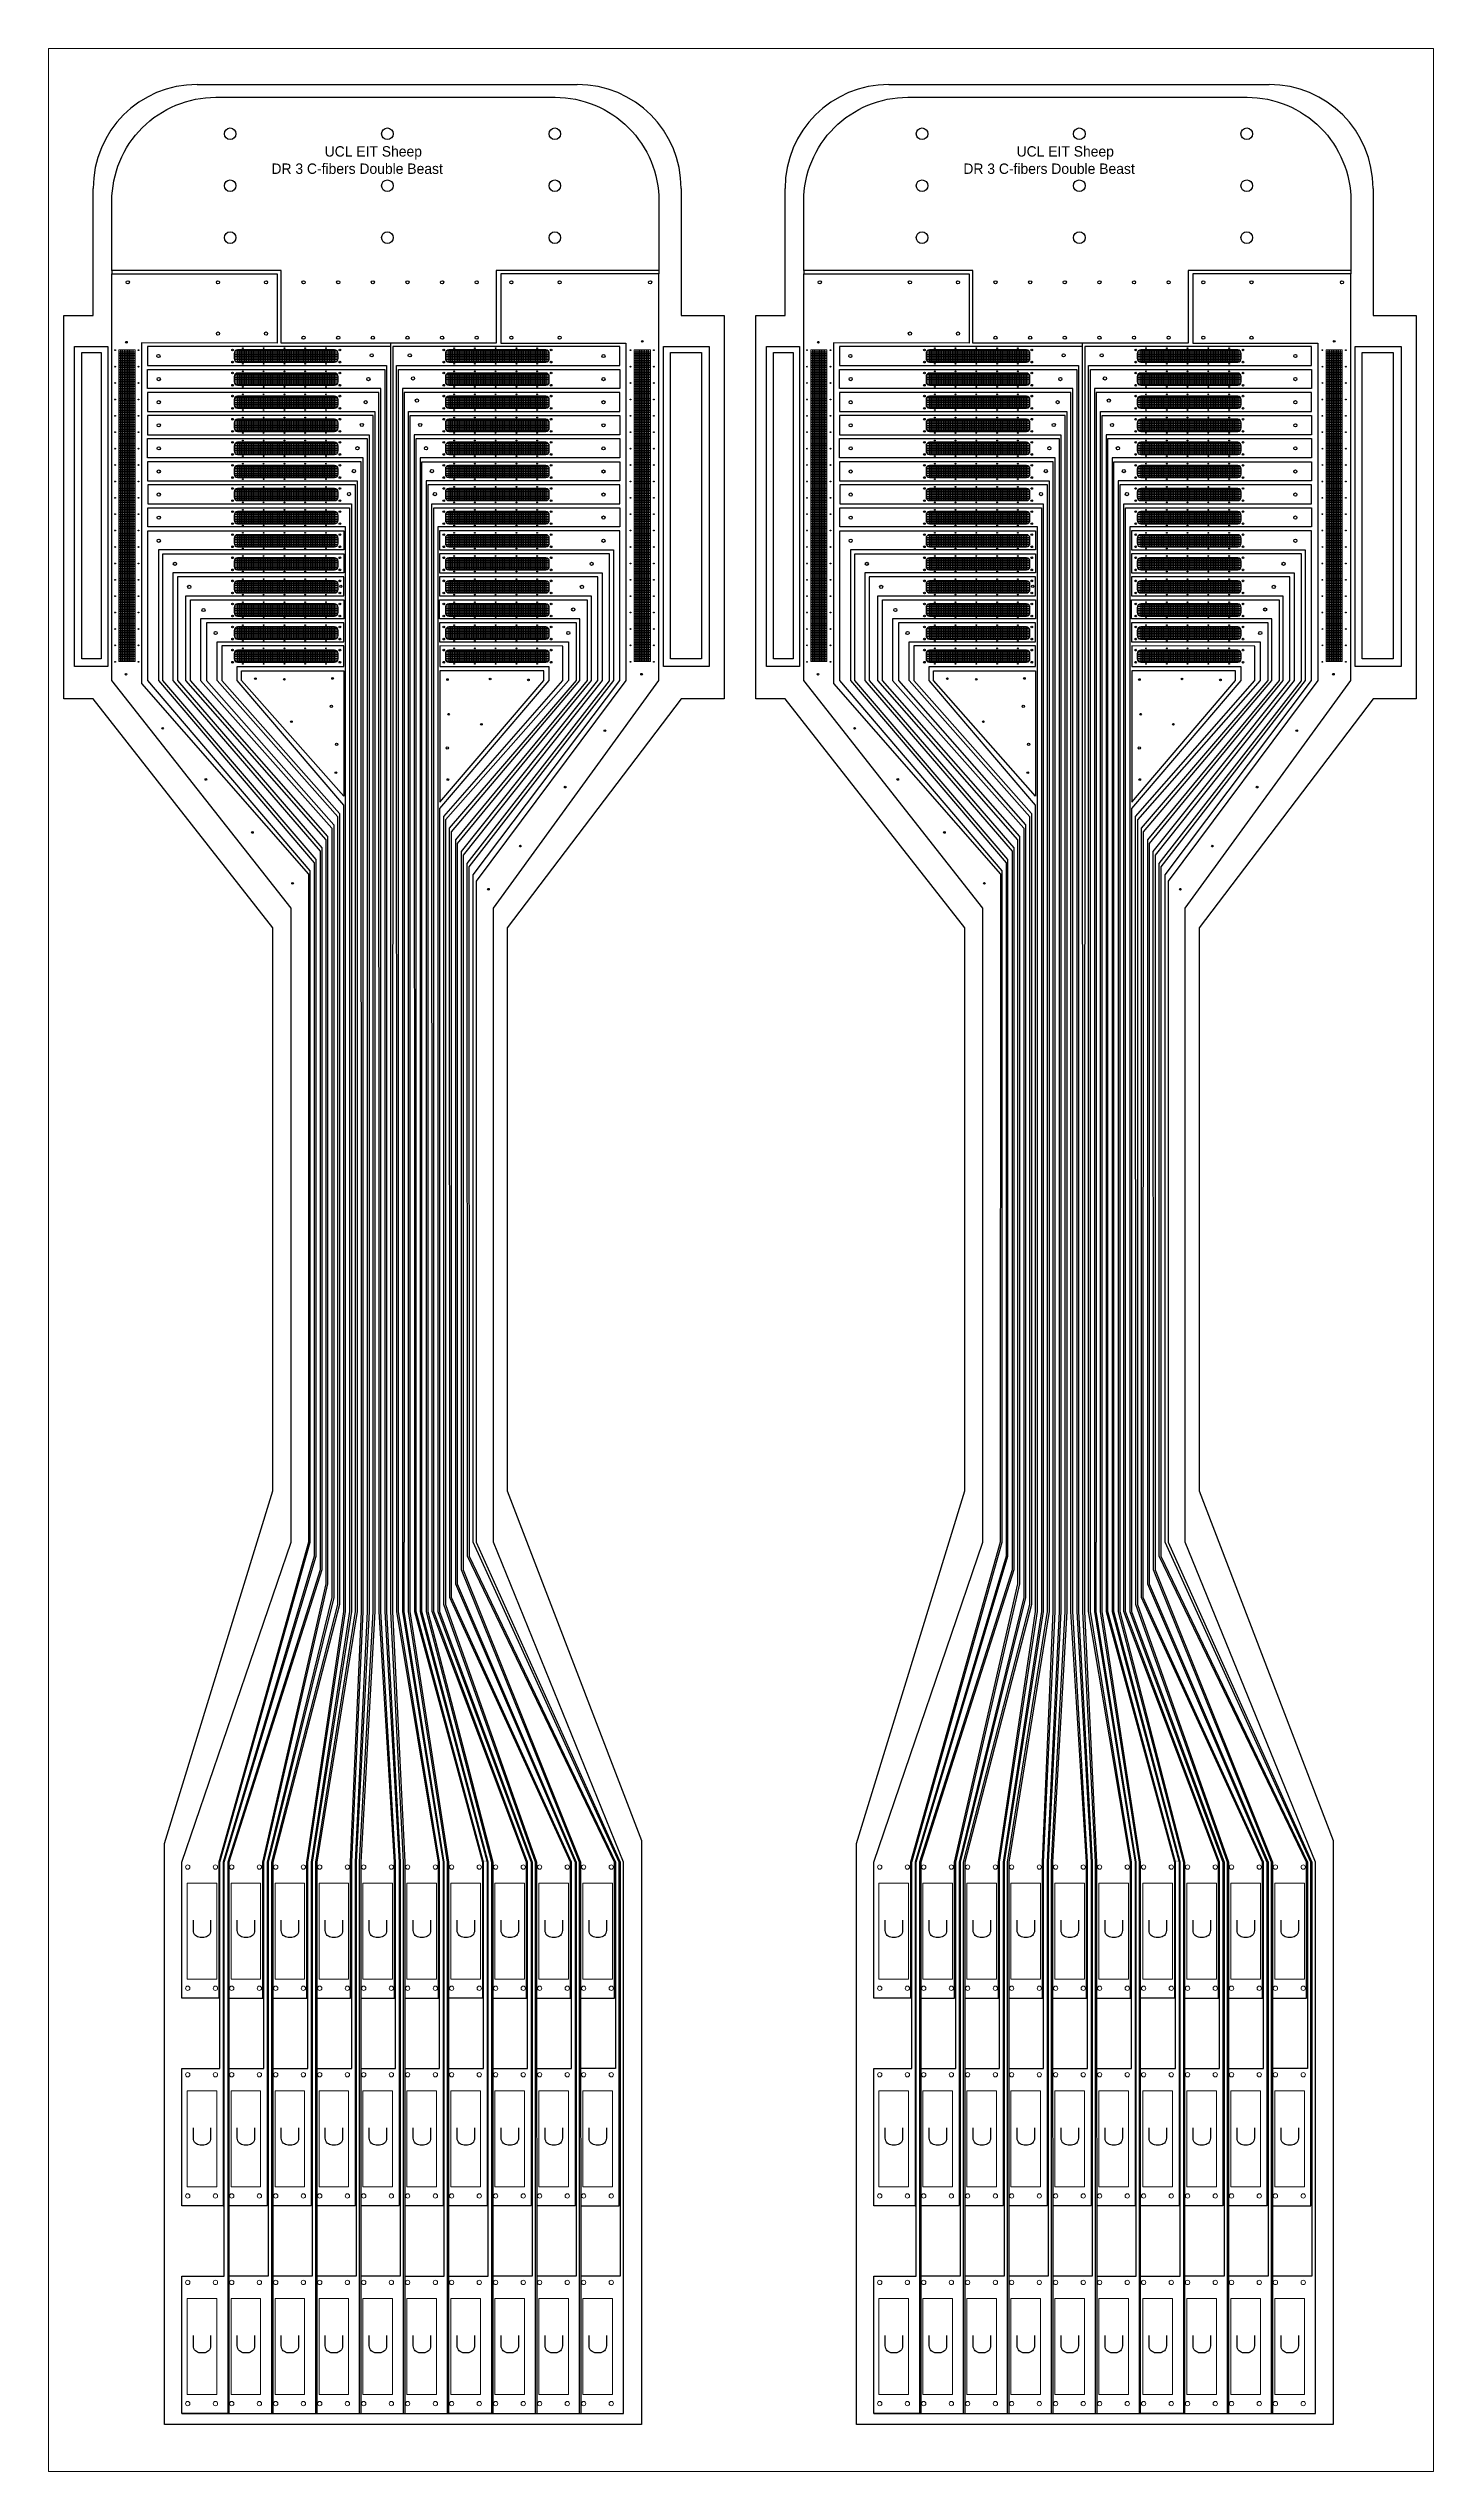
# Model space of a CAD drawing. Header units: millimetres. Extents: x 43.4 to 83.4, y 94.1 to 164.1.
import ezdxf

# ---------------------------------------------------------------- set-up
doc = ezdxf.new("R2010")
doc.units = ezdxf.units.MM
for name, color, linetype in [('Foil', 5, 'Continuous'), ('Opening', 1, 'Continuous'), ('Outline', 3, 'Continuous'), ('Pattern', 40, 'Continuous')]:
    doc.layers.add(name, color=color, linetype=linetype)

msp = doc.modelspace()

# ---------------------------------------------------------------- texts
at = {"layer": 'Foil'}
for s, p in [('UCL EIT Sheep', (51.4, 160.949)), ('UCL EIT Sheep', (71.383, 160.949)), ('DR 3 C-fibers Double Beast', (49.863, 160.449)), ('DR 3 C-fibers Double Beast', (69.845, 160.449))]:
    msp.add_text(s, height=0.3, dxfattribs=at).set_placement(p)

# ---------------------------------------------------------------- blocks, each defined once
blk = doc.blocks.new('*U27')
at = {"layer": 'Pattern'}
blk.add_line((0, 0.175), (0, -0.175), dxfattribs=at)
blk = doc.blocks.new('*U29')
at = {"layer": 'Pattern', "color": 0, "linetype": 'ByBlock', "lineweight": -2, "transparency": 16777216}
for p in [(0, 0), (0.05, 0), (0.1, 0), (0.15, 0), (0.2, 0), (0.25, 0), (0.3, 0), (0.35, 0), (0.4, 0), (0.45, 0), (0.5, 0), (0.55, 0), (0.6, 0), (0.65, 0), (0.7, 0), (0.75, 0), (0.8, 0), (0.85, 0), (0.9, 0), (0.95, 0), (1, 0), (1.05, 0), (1.1, 0), (1.15, 0), (1.2, 0), (1.25, 0), (1.3, 0), (1.35, 0), (1.4, 0), (1.45, 0), (1.5, 0), (1.55, 0), (1.6, 0), (1.65, 0), (1.7, 0), (1.75, 0), (1.8, 0), (1.85, 0), (1.9, 0), (1.95, 0), (2, 0), (2.05, 0), (2.1, 0), (2.15, 0), (2.2, 0), (2.25, 0), (2.3, 0), (2.35, 0), (2.4, 0), (2.45, 0), (2.5, 0), (2.55, 0), (2.6, 0), (2.65, 0), (2.7, 0), (2.75, 0), (2.8, 0)]:
    blk.add_blockref('*U27', p, dxfattribs=at)
blk = doc.blocks.new('*U30')
at = {"layer": 'Pattern'}
blk.add_line((-1.471, 0), (1.471, 0), dxfattribs=at)
blk = doc.blocks.new('*U31')
at = {"layer": 'Pattern', "color": 0, "linetype": 'ByBlock', "lineweight": -2, "transparency": 16777216}
for p in [(0, 0), (0, -0.05), (0, -0.1), (0, -0.15), (0, -0.2), (0, -0.25), (0, -0.3)]:
    blk.add_blockref('*U30', p, dxfattribs=at)
blk = doc.blocks.new('*U25')
at = {"layer": 'Pattern'}
for name, p in [('*U31', (0, 0.146)), ('*U29', (-1.4, 0))]:
    blk.add_blockref(name, p, dxfattribs=at)
blk = doc.blocks.new('*U26')
at = {"layer": 'Pattern', "color": 0, "linetype": 'ByBlock', "lineweight": -2, "transparency": 16777216}
for p in [(0, 0), (6.1, 0), (0, -0.667), (6.1, -0.667), (0, -1.334), (6.1, -1.334), (0, -2.001), (6.1, -2.001), (0, -2.668), (6.1, -2.668), (0, -3.335), (6.1, -3.335), (0, -4.002), (6.1, -4.002), (0, -4.669), (6.1, -4.669), (0, -5.336), (6.1, -5.336), (0, -6.003), (6.1, -6.003), (0, -6.67), (6.1, -6.67), (0, -7.337), (6.1, -7.337), (0, -8.004), (6.1, -8.004), (0, -8.671), (6.1, -8.671)]:
    blk.add_blockref('*U25', p, dxfattribs=at)
blk = doc.blocks.new('*U47')
at = {"layer": 'Pattern'}
blk.add_line((0, 0.175), (0, -0.175), dxfattribs=at)
blk = doc.blocks.new('*U48')
at = {"layer": 'Pattern', "color": 0, "linetype": 'ByBlock', "lineweight": -2, "transparency": 16777216}
for p in [(0, 0), (0.05, 0), (0.1, 0), (0.15, 0), (0.2, 0), (0.25, 0), (0.3, 0), (0.35, 0), (0.4, 0), (0.45, 0), (0.5, 0), (0.55, 0), (0.6, 0), (0.65, 0), (0.7, 0), (0.75, 0), (0.8, 0), (0.85, 0), (0.9, 0), (0.95, 0), (1, 0), (1.05, 0), (1.1, 0), (1.15, 0), (1.2, 0), (1.25, 0), (1.3, 0), (1.35, 0), (1.4, 0), (1.45, 0), (1.5, 0), (1.55, 0), (1.6, 0), (1.65, 0), (1.7, 0), (1.75, 0), (1.8, 0), (1.85, 0), (1.9, 0), (1.95, 0), (2, 0), (2.05, 0), (2.1, 0), (2.15, 0), (2.2, 0), (2.25, 0), (2.3, 0), (2.35, 0), (2.4, 0), (2.45, 0), (2.5, 0), (2.55, 0), (2.6, 0), (2.65, 0), (2.7, 0), (2.75, 0), (2.8, 0)]:
    blk.add_blockref('*U47', p, dxfattribs=at)
blk = doc.blocks.new('*U49')
at = {"layer": 'Pattern'}
blk.add_line((-1.471, 0), (1.471, 0), dxfattribs=at)
blk = doc.blocks.new('*U50')
at = {"layer": 'Pattern', "color": 0, "linetype": 'ByBlock', "lineweight": -2, "transparency": 16777216}
for p in [(0, 0), (0, -0.05), (0, -0.1), (0, -0.15), (0, -0.2), (0, -0.25), (0, -0.3)]:
    blk.add_blockref('*U49', p, dxfattribs=at)
blk = doc.blocks.new('*U44')
at = {"layer": 'Pattern'}
for name, p in [('*U50', (0, 0.146)), ('*U48', (-1.4, 0))]:
    blk.add_blockref(name, p, dxfattribs=at)
blk = doc.blocks.new('*U46')
at = {"layer": 'Pattern', "color": 0, "linetype": 'ByBlock', "lineweight": -2, "transparency": 16777216}
for p in [(0, 0), (6.1, 0), (0, -0.667), (6.1, -0.667), (0, -1.334), (6.1, -1.334), (0, -2.001), (6.1, -2.001), (0, -2.668), (6.1, -2.668), (0, -3.335), (6.1, -3.335), (0, -4.002), (6.1, -4.002), (0, -4.669), (6.1, -4.669), (0, -5.336), (6.1, -5.336), (0, -6.003), (6.1, -6.003), (0, -6.67), (6.1, -6.67), (0, -7.337), (6.1, -7.337), (0, -8.004), (6.1, -8.004), (0, -8.671), (6.1, -8.671)]:
    blk.add_blockref('*U44', p, dxfattribs=at)

# ---------------------------------------------------------------- linework, layer by layer
at = {"layer": 'Foil'}
for p, q in [((45.254, 157.662), (45.254, 157.562)), ((61.054, 157.662), (61.054, 157.562)), ((65.237, 157.662), (65.237, 157.562)), ((81.037, 157.662), (81.037, 157.562)), ((53.306, 155.462), (53.307, 155.562)), ((61.182, 155.461), (62.508, 155.461)), ((61.182, 146.218), (61.182, 155.461)), ((62.508, 155.461), (62.508, 146.218)), ((64.155, 155.462), (65.117, 155.462)), ((64.155, 146.218), (64.155, 155.462)), ((65.117, 155.462), (65.117, 146.218)), ((73.288, 155.462), (73.29, 155.562)), ((61.384, 155.29), (62.278, 155.29)), ((61.384, 146.436), (61.384, 155.29)), ((62.278, 155.29), (62.278, 146.436)), ((64.365, 155.29), (64.928, 155.29)), ((64.365, 146.436), (64.365, 155.29)), ((64.928, 155.29), (64.928, 146.436)), ((62.278, 146.436), (61.384, 146.436)), ((64.928, 146.436), (64.365, 146.436)), ((49, 145.812), (49, 146.092)), ((49, 146.092), (51.95, 146.092)), ((51.95, 142.476), (49, 145.812)), ((51.95, 146.092), (51.95, 142.476)), ((54.728, 146.092), (54.728, 142.301)), ((57.726, 146.092), (54.728, 146.092)), ((54.728, 142.301), (57.726, 145.812)), ((57.726, 145.812), (57.726, 146.092)), ((62.508, 146.218), (61.182, 146.218)), ((65.117, 146.218), (64.155, 146.218)), ((68.983, 145.812), (68.983, 146.092)), ((68.983, 146.092), (71.932, 146.092)), ((71.932, 142.476), (68.983, 145.812)), ((71.932, 146.092), (71.932, 142.476)), ((74.711, 146.092), (74.711, 142.301)), ((77.709, 146.092), (74.711, 146.092)), ((74.711, 142.301), (77.709, 145.812)), ((77.709, 145.812), (77.709, 146.092)), ((48.47, 101.75), (48.5, 101.75)), ((68.453, 101.75), (68.483, 101.75)), ((47.275, 95.75), (60.03, 95.75)), ((67.257, 95.75), (80.013, 95.75))]:
    msp.add_line(p, q, dxfattribs=at)
at = {"layer": 'Foil', "linetype": 'Continuous', "lineweight": 0}
for p, q in [((56.025, 111.702), (56.033, 111.702)), ((76.007, 111.702), (76.015, 111.702))]:
    msp.add_line(p, q, dxfattribs=at)
msp.add_lwpolyline([(43.423, 94.072), (43.423, 164.072), (83.423, 164.072), (83.423, 94.072)], close=True, dxfattribs=at)
at = {"layer": 'Foil'}
for points in [[(61.054, 159.662), (61.054, 157.662), (56.355, 157.662), (56.355, 155.562), (50.139, 155.562), (50.139, 157.662), (45.254, 157.662), (45.254, 159.662, -0.414214), (48.254, 162.662), (58.054, 162.662, -0.414214)], [(81.037, 159.662), (81.037, 157.662), (76.338, 157.662), (76.338, 155.562), (70.122, 155.562), (70.122, 157.662), (65.237, 157.662), (65.237, 159.662, -0.414214), (68.237, 162.662), (78.037, 162.662, -0.414214)]]:
    msp.add_lwpolyline(points, format="xyb", close=True, dxfattribs=at)
for points in [[(48.37, 107.749), (48.34, 107.75), (47.275, 107.75), (47.275, 111.677), (50.43, 120.919), (50.43, 139.24), (45.254, 145.812), (45.254, 157.562), (50.028, 157.562), (50.028, 155.562), (46.113, 155.569), (46.113, 145.726), (50.93, 140.218), (50.93, 120.919), (48.34, 111.677), (48.34, 107.75)], [(58.792, 107.75), (59.77, 107.75), (59.77, 111.677), (55.52, 120.519), (55.52, 120.919), (55.519, 140.53), (59.63, 145.807), (59.63, 149.468), (54.72, 149.473), (54.72, 148.923), (59.415, 148.923), (59.415, 145.812), (55.4, 140.766), (55.4, 120.919), (55.4, 120.119), (58.792, 111.677), (58.793, 95.75), (60.03, 95.75), (60.03, 111.677), (56.271, 120.919), (56.271, 139.24), (61.054, 145.812), (61.054, 157.562), (56.491, 157.562), (56.491, 155.562), (60.096, 155.562), (60.096, 145.812), (55.775, 140.02), (55.775, 120.919), (59.93, 111.677), (59.93, 99.712), (58.792, 99.712)], [(68.353, 107.749), (68.323, 107.75), (67.257, 107.75), (67.257, 111.677), (70.412, 120.919), (70.412, 139.24), (65.237, 145.812), (65.237, 157.562), (70.011, 157.562), (70.011, 155.562), (66.096, 155.569), (66.096, 145.726), (70.913, 140.218), (70.912, 120.919), (68.323, 111.677), (68.323, 107.75)], [(78.775, 107.75), (79.753, 107.75), (79.753, 111.677), (75.502, 120.519), (75.502, 120.919), (75.501, 140.53), (79.613, 145.807), (79.613, 149.468), (74.702, 149.473), (74.702, 148.923), (79.397, 148.923), (79.397, 145.812), (75.382, 140.766), (75.382, 120.919), (75.382, 120.119), (78.774, 111.677), (78.775, 95.75), (80.013, 95.75), (80.013, 111.677), (76.254, 120.919), (76.254, 139.24), (81.037, 145.812), (81.037, 157.562), (76.474, 157.562), (76.474, 155.562), (80.078, 155.562), (80.078, 145.812), (75.758, 140.02), (75.758, 120.919), (79.913, 111.677), (79.913, 99.712), (78.775, 99.712)], [(52.442, 107.75), (53.42, 107.75), (53.42, 111.677), (52.97, 118.919), (52.97, 120.919), (52.968, 154.131), (46.283, 154.131), (46.283, 153.581), (52.85, 153.581), (52.85, 120.919), (52.85, 118.919), (52.442, 111.677), (52.443, 95.75), (53.68, 95.75), (53.68, 111.677), (53.31, 118.919), (53.31, 120.919), (53.306, 155.462), (46.283, 155.462), (46.283, 154.912), (53.19, 154.912), (53.19, 120.919), (53.19, 118.919), (53.58, 111.677), (53.58, 99.712), (52.442, 99.712)], [(53.712, 107.75), (54.69, 107.75), (54.69, 111.677), (53.48, 118.919), (53.48, 120.919), (53.478, 154.912), (59.92, 154.912), (59.92, 155.462), (53.369, 155.462), (53.36, 120.919), (53.36, 118.919), (53.712, 111.677), (53.713, 95.75), (54.95, 95.75), (54.95, 111.677), (53.82, 118.919), (53.82, 120.919), (53.818, 153.581), (59.92, 153.581), (59.92, 154.131), (53.7, 154.131), (53.7, 120.919)], [(72.425, 107.75), (73.403, 107.75), (73.403, 111.677), (72.952, 118.919), (72.952, 120.919), (72.951, 154.131), (66.266, 154.131), (66.266, 153.581), (72.832, 153.581), (72.832, 120.919), (72.832, 118.919), (72.424, 111.677), (72.425, 95.75), (73.663, 95.75), (73.663, 111.677), (73.292, 118.919), (73.292, 120.919), (73.288, 155.462), (66.266, 155.462), (66.266, 154.912), (73.172, 154.912), (73.172, 120.919), (73.172, 118.919), (73.563, 111.677), (73.563, 99.712), (72.425, 99.712)], [(73.695, 107.75), (74.673, 107.75), (74.673, 111.677), (73.462, 118.919), (73.462, 120.919), (73.461, 154.912), (79.902, 154.912), (79.902, 155.462), (73.351, 155.462), (73.342, 120.919), (73.342, 118.919), (73.694, 111.677), (73.695, 95.75), (74.933, 95.75), (74.933, 111.677), (73.802, 118.919), (73.802, 120.919), (73.801, 153.581), (79.902, 153.581), (79.902, 154.131), (73.682, 154.131), (73.682, 120.919)], [(52.442, 105.712), (53.45, 105.712), (53.45, 111.677), (53.02, 118.919), (53.02, 120.919), (53.02, 154.246), (46.283, 154.246), (46.283, 154.796), (53.14, 154.796), (53.14, 120.919), (53.14, 118.919), (53.55, 111.677), (53.55, 101.75), (52.442, 101.75)], [(53.712, 105.712), (54.72, 105.712), (54.72, 111.677), (53.53, 118.919), (53.53, 120.919), (53.53, 154.796), (59.92, 154.796), (59.92, 154.246), (53.648, 154.246), (53.65, 120.919), (53.65, 118.919), (54.82, 111.677), (54.82, 101.75), (53.712, 101.75)], [(72.425, 105.712), (73.433, 105.712), (73.433, 111.677), (73.002, 118.919), (73.002, 120.919), (73.002, 154.246), (66.266, 154.246), (66.266, 154.796), (73.122, 154.796), (73.122, 120.919), (73.122, 118.919), (73.533, 111.677), (73.533, 101.75), (72.425, 101.75)], [(73.695, 105.712), (74.703, 105.712), (74.703, 111.677), (73.512, 118.919), (73.512, 120.919), (73.512, 154.796), (79.902, 154.796), (79.902, 154.246), (73.631, 154.246), (73.632, 120.919), (73.632, 118.919), (74.803, 111.677), (74.803, 101.75), (73.695, 101.75)], [(51.172, 107.75), (52.15, 107.75), (52.15, 111.677), (52.46, 118.919), (52.46, 120.919), (52.458, 152.135), (46.283, 152.135), (46.283, 151.585), (52.34, 151.585), (52.34, 120.919), (52.34, 118.919), (51.172, 111.677), (51.173, 95.75), (52.41, 95.75), (52.41, 111.677), (52.8, 118.919), (52.8, 120.919), (52.798, 153.465), (46.283, 153.465), (46.283, 152.915), (52.68, 152.915), (52.68, 120.919), (52.68, 118.919), (52.31, 111.677), (52.31, 99.712), (51.172, 99.712)], [(54.982, 99.712), (56.12, 99.712), (56.12, 111.677), (54.21, 118.919), (54.21, 152.135), (59.92, 152.135), (59.92, 151.585), (54.33, 151.585), (54.33, 118.919), (56.22, 111.677), (56.22, 95.75), (54.983, 95.75), (54.982, 111.677), (53.87, 118.919), (53.87, 153.465), (59.92, 153.465), (59.92, 152.915), (53.988, 152.915), (53.99, 120.919), (53.99, 118.919), (55.96, 111.677), (55.96, 107.75), (54.982, 107.75)], [(71.155, 107.75), (72.133, 107.75), (72.133, 111.677), (72.442, 118.919), (72.442, 120.919), (72.441, 152.135), (66.266, 152.135), (66.266, 151.585), (72.322, 151.585), (72.322, 120.919), (72.322, 118.919), (71.154, 111.677), (71.155, 95.75), (72.393, 95.75), (72.393, 111.677), (72.782, 118.919), (72.782, 120.919), (72.781, 153.465), (66.266, 153.465), (66.266, 152.915), (72.662, 152.915), (72.662, 120.919), (72.662, 118.919), (72.293, 111.677), (72.293, 99.712), (71.155, 99.712)], [(74.965, 99.712), (76.103, 99.712), (76.103, 111.677), (74.192, 118.919), (74.192, 152.135), (79.902, 152.135), (79.902, 151.585), (74.312, 151.585), (74.312, 118.919), (76.203, 111.677), (76.203, 95.75), (74.965, 95.75), (74.964, 111.677), (73.852, 118.919), (73.852, 153.465), (79.902, 153.465), (79.902, 152.915), (73.971, 152.915), (73.972, 120.919), (73.972, 118.919), (75.943, 111.677), (75.943, 107.75), (74.965, 107.75)], [(51.172, 105.712), (52.18, 105.712), (52.18, 111.677), (52.51, 118.919), (52.51, 120.919), (52.51, 152.25), (46.283, 152.25), (46.283, 152.8), (52.628, 152.8), (52.63, 120.919), (52.63, 118.919), (52.28, 111.677), (52.28, 101.75), (51.172, 101.75)], [(54.982, 105.712), (55.99, 105.712), (55.99, 111.677), (54.04, 118.919), (54.04, 152.8), (59.92, 152.8), (59.92, 152.25), (54.158, 152.25), (54.16, 120.919), (54.16, 118.919), (56.09, 111.677), (56.09, 101.75), (54.982, 101.75)], [(71.155, 105.712), (72.163, 105.712), (72.163, 111.677), (72.492, 118.919), (72.492, 120.919), (72.492, 152.25), (66.266, 152.25), (66.266, 152.8), (72.611, 152.8), (72.612, 120.919), (72.612, 118.919), (72.263, 111.677), (72.263, 101.75), (71.155, 101.75)], [(74.965, 105.712), (75.973, 105.712), (75.973, 111.677), (74.022, 118.919), (74.022, 152.8), (79.902, 152.8), (79.902, 152.25), (74.141, 152.25), (74.142, 120.919), (74.142, 118.919), (76.073, 111.677), (76.073, 101.75), (74.965, 101.75)], [(49.902, 107.75), (50.88, 107.75), (50.88, 111.677), (51.95, 118.919), (51.95, 142.209), (48.87, 145.812), (48.87, 146.218), (51.95, 146.218), (51.95, 146.812), (48.432, 146.812), (48.433, 145.813), (51.83, 141.975), (51.83, 119.119), (49.902, 111.677), (49.903, 95.75), (51.14, 95.75), (51.14, 111.677), (52.29, 118.919), (52.29, 120.919), (52.288, 151.469), (46.295, 151.469), (46.295, 150.919), (52.17, 150.919), (52.17, 118.919), (51.04, 111.677), (51.04, 99.712), (49.902, 99.712)], [(56.252, 107.75), (57.23, 107.75), (57.23, 111.677), (54.5, 118.919), (54.5, 120.919), (54.498, 150.919), (59.92, 150.919), (59.92, 151.469), (54.38, 151.469), (54.38, 118.919), (56.252, 111.677), (56.253, 95.75), (57.49, 95.75), (57.49, 111.677), (54.84, 119.119), (54.84, 120.919), (54.838, 141.883), (58.281, 145.81), (58.281, 146.81), (54.728, 146.812), (54.728, 146.218), (57.875, 146.218), (57.875, 145.812), (54.72, 142.119), (54.72, 118.919), (57.39, 111.677), (57.39, 99.712), (56.252, 99.712)], [(69.885, 107.75), (70.863, 107.75), (70.863, 111.677), (71.932, 118.919), (71.932, 142.209), (68.853, 145.812), (68.853, 146.218), (71.932, 146.218), (71.932, 146.812), (68.415, 146.812), (68.416, 145.813), (71.812, 141.975), (71.812, 119.119), (69.884, 111.677), (69.885, 95.75), (71.123, 95.75), (71.123, 111.677), (72.272, 118.919), (72.272, 120.919), (72.271, 151.469), (66.277, 151.469), (66.277, 150.919), (72.152, 150.919), (72.152, 118.919), (71.023, 111.677), (71.023, 99.712), (69.885, 99.712)], [(76.235, 107.75), (77.213, 107.75), (77.213, 111.677), (74.482, 118.919), (74.482, 120.919), (74.481, 150.919), (79.902, 150.919), (79.902, 151.469), (74.362, 151.469), (74.362, 118.919), (76.234, 111.677), (76.235, 95.75), (77.473, 95.75), (77.473, 111.677), (74.822, 119.119), (74.822, 120.919), (74.821, 141.883), (78.263, 145.81), (78.263, 146.81), (74.711, 146.812), (74.711, 146.218), (77.858, 146.218), (77.858, 145.812), (74.702, 142.119), (74.702, 118.919), (77.373, 111.677), (77.373, 99.712), (76.235, 99.712)], [(49.902, 105.712), (50.91, 105.712), (50.91, 111.677), (52, 118.919), (52, 150.254), (46.295, 150.254), (46.295, 150.804), (52.118, 150.804), (52.12, 120.919), (52.12, 118.919), (51.01, 111.677), (51.01, 101.75), (49.902, 101.75)], [(56.252, 105.712), (57.26, 105.712), (57.26, 111.677), (54.55, 118.919), (54.55, 150.804), (59.92, 150.804), (59.92, 150.254), (54.67, 150.254), (54.67, 118.919), (57.36, 111.677), (57.36, 101.75), (56.252, 101.75)], [(69.885, 105.712), (70.893, 105.712), (70.893, 111.677), (71.982, 118.919), (71.982, 150.254), (66.277, 150.254), (66.277, 150.804), (72.101, 150.804), (72.102, 120.919), (72.102, 118.919), (70.993, 111.677), (70.993, 101.75), (69.885, 101.75)], [(76.235, 105.712), (77.243, 105.712), (77.243, 111.677), (74.532, 118.919), (74.532, 150.804), (79.902, 150.804), (79.902, 150.254), (74.652, 150.254), (74.652, 118.919), (77.343, 111.677), (77.343, 101.75), (76.235, 101.75)], [(47.275, 101.75), (47.275, 105.712), (48.37, 105.712), (48.37, 111.677), (50.98, 120.919), (50.98, 140.315), (46.295, 145.812), (46.295, 150.139), (51.95, 150.139), (51.95, 149.589), (46.6, 149.589), (46.6, 145.812), (51.098, 140.547), (51.1, 120.919), (51.1, 120.519), (48.47, 111.677), (48.47, 101.75), (47.275, 101.75)], [(58.792, 101.75), (59.9, 101.75), (59.9, 111.677), (55.69, 120.919), (55.687, 140.196), (59.92, 145.812), (59.92, 150.139), (54.72, 150.139), (54.72, 149.589), (59.738, 149.589), (59.738, 145.812), (55.567, 140.434), (55.57, 120.919), (55.57, 120.519), (59.8, 111.677), (59.8, 105.712), (58.792, 105.712)], [(67.257, 101.75), (67.257, 105.712), (68.353, 105.712), (68.353, 111.677), (70.962, 120.919), (70.962, 140.315), (66.277, 145.812), (66.277, 150.139), (71.932, 150.139), (71.932, 149.589), (66.583, 149.589), (66.583, 145.812), (71.081, 140.547), (71.082, 120.919), (71.082, 120.519), (68.453, 111.677), (68.453, 101.75), (67.257, 101.75)], [(78.775, 101.75), (79.883, 101.75), (79.883, 111.677), (75.672, 120.919), (75.669, 140.196), (79.902, 145.812), (79.902, 150.139), (74.702, 150.139), (74.702, 149.589), (79.72, 149.589), (79.72, 145.812), (75.549, 140.434), (75.552, 120.919), (75.552, 120.519), (79.783, 111.677), (79.783, 105.712), (78.775, 105.712)], [(48.632, 107.75), (49.61, 107.75), (49.61, 111.677), (51.44, 119.719), (51.44, 141.213), (47.393, 145.812), (47.393, 148.258), (51.95, 148.258), (51.95, 148.808), (47.146, 148.808), (47.146, 145.812), (51.32, 140.979), (51.32, 120.119), (48.632, 111.677), (48.633, 95.75), (49.87, 95.75), (49.87, 111.677), (51.78, 119.119), (51.78, 141.877), (48.299, 145.813), (48.299, 146.927), (51.95, 146.927), (51.95, 147.477), (47.99, 147.477), (47.99, 145.811), (51.66, 141.643), (51.66, 119.319), (49.77, 111.677), (49.77, 99.712), (48.632, 99.712)], [(57.522, 107.75), (58.5, 107.75), (58.5, 111.677), (55.01, 119.319), (55.01, 120.919), (55.009, 141.544), (58.67, 145.817), (58.67, 147.482), (54.72, 147.477), (54.72, 146.927), (58.438, 146.927), (58.438, 145.812), (54.888, 141.784), (54.89, 120.919), (54.89, 119.119), (57.522, 111.677), (57.523, 95.75), (58.76, 95.75), (58.76, 111.677), (55.35, 120.119), (55.35, 120.919), (55.348, 140.869), (59.291, 145.812), (59.291, 148.808), (54.72, 148.808), (54.72, 148.258), (59.092, 148.258), (59.092, 145.812), (55.23, 141.105), (55.23, 120.919), (55.23, 119.719), (58.66, 111.677), (58.66, 99.712), (57.522, 99.712)], [(68.615, 107.75), (69.593, 107.75), (69.593, 111.677), (71.422, 119.719), (71.422, 141.213), (67.376, 145.812), (67.376, 148.258), (71.932, 148.258), (71.932, 148.808), (67.128, 148.808), (67.128, 145.812), (71.302, 140.979), (71.302, 120.119), (68.614, 111.677), (68.615, 95.75), (69.853, 95.75), (69.853, 111.677), (71.762, 119.119), (71.762, 141.877), (68.281, 145.813), (68.281, 146.927), (71.932, 146.927), (71.932, 147.477), (67.973, 147.477), (67.973, 145.811), (71.642, 141.643), (71.642, 119.319), (69.753, 111.677), (69.753, 99.712), (68.615, 99.712)], [(77.505, 107.75), (78.483, 107.75), (78.483, 111.677), (74.992, 119.319), (74.992, 120.919), (74.991, 141.544), (78.652, 145.817), (78.652, 147.482), (74.702, 147.477), (74.702, 146.927), (78.421, 146.927), (78.421, 145.812), (74.871, 141.784), (74.872, 120.919), (74.872, 119.119), (77.504, 111.677), (77.505, 95.75), (78.743, 95.75), (78.743, 111.677), (75.332, 120.119), (75.332, 120.919), (75.331, 140.869), (79.273, 145.812), (79.273, 148.808), (74.702, 148.808), (74.702, 148.258), (79.075, 148.258), (79.075, 145.812), (75.212, 141.105), (75.212, 120.919), (75.212, 119.719), (78.643, 111.677), (78.643, 99.712), (77.505, 99.712)], [(48.632, 105.712), (49.64, 105.712), (49.64, 111.677), (51.49, 119.719), (51.49, 141.311), (47.527, 145.812), (47.527, 148.142), (51.95, 148.142), (51.95, 147.592), (47.815, 147.592), (47.815, 145.812), (51.61, 141.545), (51.61, 119.319), (49.74, 111.677), (49.74, 101.75), (48.632, 101.75)], [(57.522, 105.712), (58.53, 105.712), (58.53, 111.677), (55.06, 119.319), (55.06, 120.919), (55.06, 141.442), (58.769, 145.812), (58.769, 147.592), (54.72, 147.592), (54.72, 148.142), (58.984, 148.142), (58.984, 145.812), (55.179, 141.206), (55.18, 120.919), (55.18, 119.719), (58.63, 111.677), (58.63, 101.75), (57.522, 101.75)], [(68.615, 105.712), (69.623, 105.712), (69.623, 111.677), (71.472, 119.719), (71.472, 141.311), (67.509, 145.812), (67.509, 148.142), (71.932, 148.142), (71.932, 147.592), (67.798, 147.592), (67.798, 145.812), (71.592, 141.545), (71.592, 119.319), (69.723, 111.677), (69.723, 101.75), (68.615, 101.75)], [(77.505, 105.712), (78.513, 105.712), (78.513, 111.677), (75.042, 119.319), (75.042, 120.919), (75.043, 141.442), (78.752, 145.812), (78.752, 147.592), (74.702, 147.592), (74.702, 148.142), (78.967, 148.142), (78.967, 145.812), (75.161, 141.206), (75.162, 120.919), (75.162, 119.719), (78.613, 111.677), (78.613, 101.75), (77.505, 101.75)], [(53.712, 99.712), (54.85, 99.712), (54.85, 111.677), (53.7, 118.919), (53.7, 120.919)], [(73.695, 99.712), (74.833, 99.712), (74.833, 111.677), (73.682, 118.919), (73.682, 120.919)]]:
    msp.add_lwpolyline(points, dxfattribs=at)
for points in [[(44.172, 155.462), (45.135, 155.462), (45.135, 146.218), (44.172, 146.218)], [(81.165, 155.461), (82.491, 155.461), (82.491, 146.218), (81.165, 146.218)], [(44.382, 155.29), (44.945, 155.29), (44.945, 146.436), (44.382, 146.436)], [(81.366, 155.29), (82.261, 155.29), (82.261, 146.436), (81.366, 146.436)], [(48.5, 99.712), (48.5, 111.677), (51.15, 120.519), (51.15, 140.647), (46.724, 145.812), (46.724, 149.473), (51.95, 149.473), (51.95, 148.923), (47.012, 148.923), (47.012, 145.812), (51.27, 140.881), (51.27, 120.119), (48.6, 111.677), (48.6, 95.75), (47.275, 95.75), (47.275, 99.712)], [(68.483, 99.712), (68.483, 111.677), (71.132, 120.519), (71.132, 140.647), (66.706, 145.812), (66.706, 149.473), (71.932, 149.473), (71.932, 148.923), (66.995, 148.923), (66.995, 145.812), (71.252, 140.881), (71.252, 120.119), (68.583, 111.677), (68.583, 95.75), (67.257, 95.75), (67.257, 99.712)]]:
    msp.add_lwpolyline(points, close=True, dxfattribs=at)
for centre, radius in [((48.67, 161.607), 0.168), ((53.211, 161.607), 0.168), ((58.047, 161.607), 0.168), ((68.652, 161.607), 0.168), ((73.194, 161.607), 0.168), ((78.03, 161.607), 0.168), ((48.67, 160.107), 0.168), ((53.211, 160.107), 0.168), ((58.047, 160.107), 0.168), ((68.652, 160.107), 0.168), ((73.194, 160.107), 0.168), ((78.03, 160.107), 0.168), ((48.67, 158.607), 0.168), ((53.211, 158.607), 0.168), ((58.047, 158.607), 0.168), ((68.652, 158.607), 0.168), ((73.194, 158.607), 0.168), ((78.03, 158.607), 0.168), ((45.714, 157.316), 0.0463), ((48.318, 157.316), 0.0463), ((49.706, 157.316), 0.0463), ((50.791, 157.316), 0.0463), ((51.791, 157.316), 0.0463), ((52.791, 157.316), 0.0463), ((53.791, 157.316), 0.0463), ((54.791, 157.316), 0.0463), ((55.791, 157.316), 0.0463), ((56.791, 157.316), 0.0463), ((58.185, 157.316), 0.0463), ((60.797, 157.316), 0.0463), ((65.697, 157.316), 0.0463), ((68.301, 157.316), 0.0463), ((69.689, 157.316), 0.0463), ((70.774, 157.316), 0.0463), ((71.774, 157.316), 0.0463), ((72.774, 157.316), 0.0463), ((73.774, 157.316), 0.0463), ((74.774, 157.316), 0.0463), ((75.774, 157.316), 0.0463), ((76.774, 157.316), 0.0463), ((78.167, 157.316), 0.0463), ((80.779, 157.316), 0.0463), ((45.676, 155.586), 0.0239), ((48.318, 155.835), 0.0463), ((49.037, 155.412), 0.0114), ((49.637, 155.412), 0.0114), ((49.706, 155.835), 0.0463), ((50.237, 155.412), 0.0114), ((50.791, 155.716), 0.0463), ((50.837, 155.412), 0.0114), ((51.437, 155.412), 0.0114), ((51.791, 155.716), 0.0463), ((52.791, 155.716), 0.0463), ((53.791, 155.716), 0.0463), ((54.791, 155.716), 0.0463), ((55.137, 155.412), 0.0114), ((55.737, 155.412), 0.0114), ((55.791, 155.716), 0.0463), ((56.337, 155.412), 0.0114), ((56.791, 155.716), 0.0463), ((56.937, 155.412), 0.0114), ((57.537, 155.412), 0.0114), ((58.185, 155.716), 0.0463), ((60.573, 155.61), 0.0239), ((65.658, 155.586), 0.0239), ((68.301, 155.835), 0.0463), ((69.019, 155.412), 0.0114), ((69.619, 155.412), 0.0114), ((69.689, 155.835), 0.0463), ((70.219, 155.412), 0.0114), ((70.774, 155.716), 0.0463), ((70.819, 155.412), 0.0114), ((71.419, 155.412), 0.0114), ((71.774, 155.716), 0.0463), ((72.774, 155.716), 0.0463), ((73.774, 155.716), 0.0463), ((74.774, 155.716), 0.0463), ((75.119, 155.412), 0.0114), ((75.719, 155.412), 0.0114), ((75.774, 155.716), 0.0463), ((76.319, 155.412), 0.0114), ((76.774, 155.716), 0.0463), ((76.919, 155.412), 0.0114), ((77.519, 155.412), 0.0114), ((78.167, 155.716), 0.0463), ((80.556, 155.61), 0.0239), ((45.346, 155.354), 0.0114), ((45.346, 154.881), 0.0114), ((46.022, 155.354), 0.0114), ((46.022, 154.881), 0.0114), ((46.598, 155.187), 0.0463), ((48.739, 155.362), 0.0239), ((48.739, 155.012), 0.0239), ((48.739, 154.695), 0.0239), ((49.037, 154.962), 0.0114), ((49.037, 154.745), 0.0114), ((49.637, 154.962), 0.0114), ((49.637, 154.745), 0.0114), ((50.237, 154.962), 0.0114), ((50.237, 154.745), 0.0114), ((50.837, 154.962), 0.0114), ((50.837, 154.745), 0.0114), ((51.437, 154.962), 0.0114), ((51.437, 154.745), 0.0114), ((51.839, 155.362), 0.0239), ((51.839, 155.012), 0.0239), ((51.839, 154.695), 0.0239), ((52.758, 155.207), 0.0463), ((53.858, 155.207), 0.0463), ((54.839, 155.362), 0.0239), ((54.839, 155.012), 0.0239), ((54.839, 154.695), 0.0239), ((55.137, 154.962), 0.0114), ((55.137, 154.745), 0.0114), ((55.737, 154.962), 0.0114), ((55.737, 154.745), 0.0114), ((56.337, 154.962), 0.0114), ((56.337, 154.745), 0.0114), ((56.937, 154.962), 0.0114), ((56.937, 154.745), 0.0114), ((57.537, 154.962), 0.0114), ((57.537, 154.745), 0.0114), ((57.939, 155.362), 0.0239), ((57.939, 155.012), 0.0239), ((57.939, 154.695), 0.0239), ((59.452, 155.187), 0.0463), ((60.23, 155.354), 0.0114), ((60.23, 154.881), 0.0114), ((60.906, 155.354), 0.0114), ((60.906, 154.881), 0.0114), ((65.329, 155.354), 0.0114), ((65.329, 154.881), 0.0114), ((66.005, 155.354), 0.0114), ((66.005, 154.881), 0.0114), ((66.581, 155.187), 0.0463), ((68.722, 155.362), 0.0239), ((68.722, 155.012), 0.0239), ((68.722, 154.695), 0.0239), ((69.019, 154.962), 0.0114), ((69.019, 154.745), 0.0114), ((69.619, 154.962), 0.0114), ((69.619, 154.745), 0.0114), ((70.219, 154.962), 0.0114), ((70.219, 154.745), 0.0114), ((70.819, 154.962), 0.0114), ((70.819, 154.745), 0.0114), ((71.419, 154.962), 0.0114), ((71.419, 154.745), 0.0114), ((71.822, 155.362), 0.0239), ((71.822, 155.012), 0.0239), ((71.822, 154.695), 0.0239), ((72.741, 155.207), 0.0463), ((73.841, 155.207), 0.0463), ((74.822, 155.362), 0.0239), ((74.822, 155.012), 0.0239), ((74.822, 154.695), 0.0239), ((75.119, 154.962), 0.0114), ((75.119, 154.745), 0.0114), ((75.719, 154.962), 0.0114), ((75.719, 154.745), 0.0114), ((76.319, 154.962), 0.0114), ((76.319, 154.745), 0.0114), ((76.919, 154.962), 0.0114), ((76.919, 154.745), 0.0114), ((77.519, 154.962), 0.0114), ((77.519, 154.745), 0.0114), ((77.922, 155.362), 0.0239), ((77.922, 155.012), 0.0239), ((77.922, 154.695), 0.0239), ((79.434, 155.187), 0.0463), ((80.213, 155.354), 0.0114), ((80.213, 154.881), 0.0114), ((80.889, 155.354), 0.0114), ((80.889, 154.881), 0.0114), ((45.346, 154.407), 0.0114), ((46.022, 154.407), 0.0114), ((46.609, 154.52), 0.0463), ((48.739, 154.345), 0.0239), ((48.739, 154.028), 0.0239), ((49.037, 154.295), 0.0114), ((49.037, 154.079), 0.0114), ((49.637, 154.295), 0.0114), ((49.637, 154.079), 0.0114), ((50.237, 154.295), 0.0114), ((50.237, 154.079), 0.0114), ((50.837, 154.295), 0.0114), ((50.837, 154.079), 0.0114), ((51.437, 154.295), 0.0114), ((51.437, 154.079), 0.0114), ((51.839, 154.345), 0.0239), ((51.839, 154.028), 0.0239), ((52.664, 154.52), 0.0463), ((53.951, 154.54), 0.0463), ((54.839, 154.345), 0.0239), ((54.839, 154.028), 0.0239), ((55.137, 154.295), 0.0114), ((55.137, 154.079), 0.0114), ((55.737, 154.295), 0.0114), ((55.737, 154.079), 0.0114), ((56.337, 154.295), 0.0114), ((56.337, 154.079), 0.0114), ((56.937, 154.295), 0.0114), ((56.937, 154.079), 0.0114), ((57.537, 154.295), 0.0114), ((57.537, 154.079), 0.0114), ((57.939, 154.345), 0.0239), ((57.939, 154.028), 0.0239), ((59.452, 154.52), 0.0463), ((60.23, 154.407), 0.0114), ((60.906, 154.407), 0.0114), ((65.329, 154.407), 0.0114), ((66.005, 154.407), 0.0114), ((66.592, 154.52), 0.0463), ((68.722, 154.345), 0.0239), ((68.722, 154.028), 0.0239), ((69.019, 154.295), 0.0114), ((69.019, 154.079), 0.0114), ((69.619, 154.295), 0.0114), ((69.619, 154.079), 0.0114), ((70.219, 154.295), 0.0114), ((70.219, 154.079), 0.0114), ((70.819, 154.295), 0.0114), ((70.819, 154.079), 0.0114), ((71.419, 154.295), 0.0114), ((71.419, 154.079), 0.0114), ((71.822, 154.345), 0.0239), ((71.822, 154.028), 0.0239), ((72.647, 154.52), 0.0463), ((73.933, 154.54), 0.0463), ((74.822, 154.345), 0.0239), ((74.822, 154.028), 0.0239), ((75.119, 154.295), 0.0114), ((75.119, 154.079), 0.0114), ((75.719, 154.295), 0.0114), ((75.719, 154.079), 0.0114), ((76.319, 154.295), 0.0114), ((76.319, 154.079), 0.0114), ((76.919, 154.295), 0.0114), ((76.919, 154.079), 0.0114), ((77.519, 154.295), 0.0114), ((77.519, 154.079), 0.0114), ((77.922, 154.345), 0.0239), ((77.922, 154.028), 0.0239), ((79.434, 154.52), 0.0463), ((80.213, 154.407), 0.0114), ((80.889, 154.407), 0.0114), ((45.346, 153.933), 0.0114), ((45.346, 153.459), 0.0114), ((46.022, 153.933), 0.0114), ((46.022, 153.459), 0.0114), ((46.609, 153.853), 0.0463), ((48.739, 153.678), 0.0239), ((48.739, 153.361), 0.0239), ((49.037, 153.629), 0.0114), ((49.037, 153.412), 0.0114), ((49.637, 153.629), 0.0114), ((49.637, 153.412), 0.0114), ((50.237, 153.629), 0.0114), ((50.237, 153.412), 0.0114), ((50.837, 153.629), 0.0114), ((50.837, 153.412), 0.0114), ((51.437, 153.629), 0.0114), ((51.437, 153.412), 0.0114), ((51.839, 153.678), 0.0239), ((51.839, 153.361), 0.0239), ((52.584, 153.854), 0.0463), ((54.064, 153.9), 0.0463), ((54.839, 153.678), 0.0239), ((54.839, 153.361), 0.0239), ((55.137, 153.629), 0.0114), ((55.137, 153.412), 0.0114), ((55.737, 153.629), 0.0114), ((55.737, 153.412), 0.0114), ((56.337, 153.629), 0.0114), ((56.337, 153.412), 0.0114), ((56.937, 153.629), 0.0114), ((56.937, 153.412), 0.0114), ((57.537, 153.629), 0.0114), ((57.537, 153.412), 0.0114), ((57.939, 153.678), 0.0239), ((57.939, 153.361), 0.0239), ((59.452, 153.853), 0.0463), ((60.23, 153.933), 0.0114), ((60.23, 153.459), 0.0114), ((60.906, 153.933), 0.0114), ((60.906, 153.459), 0.0114), ((65.329, 153.933), 0.0114), ((65.329, 153.459), 0.0114), ((66.005, 153.933), 0.0114), ((66.005, 153.459), 0.0114), ((66.592, 153.853), 0.0463), ((68.722, 153.678), 0.0239), ((68.722, 153.361), 0.0239), ((69.019, 153.629), 0.0114), ((69.019, 153.412), 0.0114), ((69.619, 153.629), 0.0114), ((69.619, 153.412), 0.0114), ((70.219, 153.629), 0.0114), ((70.219, 153.412), 0.0114), ((70.819, 153.629), 0.0114), ((70.819, 153.412), 0.0114), ((71.419, 153.629), 0.0114), ((71.419, 153.412), 0.0114), ((71.822, 153.678), 0.0239), ((71.822, 153.361), 0.0239), ((72.567, 153.854), 0.0463), ((74.046, 153.9), 0.0463), ((74.822, 153.678), 0.0239), ((74.822, 153.361), 0.0239), ((75.119, 153.629), 0.0114), ((75.119, 153.412), 0.0114), ((75.719, 153.629), 0.0114), ((75.719, 153.412), 0.0114), ((76.319, 153.629), 0.0114), ((76.319, 153.412), 0.0114), ((76.919, 153.629), 0.0114), ((76.919, 153.412), 0.0114), ((77.519, 153.629), 0.0114), ((77.519, 153.412), 0.0114), ((77.922, 153.678), 0.0239), ((77.922, 153.361), 0.0239), ((79.434, 153.853), 0.0463), ((80.213, 153.933), 0.0114), ((80.213, 153.459), 0.0114), ((80.889, 153.933), 0.0114), ((80.889, 153.459), 0.0114), ((45.346, 152.986), 0.0114), ((46.022, 152.986), 0.0114), ((46.609, 153.186), 0.0463), ((48.739, 153.011), 0.0239), ((48.739, 152.694), 0.0239), ((49.037, 152.962), 0.0114), ((49.037, 152.745), 0.0114), ((49.637, 152.962), 0.0114), ((49.637, 152.745), 0.0114), ((50.237, 152.962), 0.0114), ((50.237, 152.745), 0.0114), ((50.837, 152.962), 0.0114), ((50.837, 152.745), 0.0114), ((51.437, 152.962), 0.0114), ((51.437, 152.745), 0.0114), ((51.839, 153.011), 0.0239), ((51.839, 152.694), 0.0239), ((52.473, 153.195), 0.0463), ((54.157, 153.195), 0.0463), ((54.839, 153.011), 0.0239), ((54.839, 152.694), 0.0239), ((55.137, 152.962), 0.0114), ((55.137, 152.745), 0.0114), ((55.737, 152.962), 0.0114), ((55.737, 152.745), 0.0114), ((56.337, 152.962), 0.0114), ((56.337, 152.745), 0.0114), ((56.937, 152.962), 0.0114), ((56.937, 152.745), 0.0114), ((57.537, 152.962), 0.0114), ((57.537, 152.745), 0.0114), ((57.939, 153.011), 0.0239), ((57.939, 152.694), 0.0239), ((59.452, 153.186), 0.0463), ((60.23, 152.986), 0.0114), ((60.906, 152.986), 0.0114), ((65.329, 152.986), 0.0114), ((66.005, 152.986), 0.0114), ((66.592, 153.186), 0.0463), ((68.722, 153.011), 0.0239), ((68.722, 152.694), 0.0239), ((69.019, 152.962), 0.0114), ((69.019, 152.745), 0.0114), ((69.619, 152.962), 0.0114), ((69.619, 152.745), 0.0114), ((70.219, 152.962), 0.0114), ((70.219, 152.745), 0.0114), ((70.819, 152.962), 0.0114), ((70.819, 152.745), 0.0114), ((71.419, 152.962), 0.0114), ((71.419, 152.745), 0.0114), ((71.822, 153.011), 0.0239), ((71.822, 152.694), 0.0239), ((72.456, 153.195), 0.0463), ((74.139, 153.195), 0.0463), ((74.822, 153.011), 0.0239), ((74.822, 152.694), 0.0239), ((75.119, 152.962), 0.0114), ((75.119, 152.745), 0.0114), ((75.719, 152.962), 0.0114), ((75.719, 152.745), 0.0114), ((76.319, 152.962), 0.0114), ((76.319, 152.745), 0.0114), ((76.919, 152.962), 0.0114), ((76.919, 152.745), 0.0114), ((77.519, 152.962), 0.0114), ((77.519, 152.745), 0.0114), ((77.922, 153.011), 0.0239), ((77.922, 152.694), 0.0239), ((79.434, 153.186), 0.0463), ((80.213, 152.986), 0.0114), ((80.889, 152.986), 0.0114), ((45.346, 152.512), 0.0114), ((45.346, 152.038), 0.0114), ((46.022, 152.512), 0.0114), ((46.022, 152.038), 0.0114), ((46.609, 152.519), 0.0463), ((48.739, 152.344), 0.0239), ((48.739, 152.027), 0.0239), ((49.037, 152.295), 0.0114), ((49.037, 152.078), 0.0114), ((49.637, 152.295), 0.0114), ((49.637, 152.078), 0.0114), ((50.237, 152.295), 0.0114), ((50.237, 152.078), 0.0114), ((50.837, 152.295), 0.0114), ((50.837, 152.078), 0.0114), ((51.437, 152.295), 0.0114), ((51.437, 152.078), 0.0114), ((51.839, 152.344), 0.0239), ((51.839, 152.027), 0.0239), ((52.244, 151.863), 0.0463), ((52.346, 152.523), 0.0463), ((54.327, 152.523), 0.0463), ((54.496, 151.863), 0.0463), ((54.839, 152.344), 0.0239), ((54.839, 152.027), 0.0239), ((55.137, 152.295), 0.0114), ((55.137, 152.078), 0.0114), ((55.737, 152.295), 0.0114), ((55.737, 152.078), 0.0114), ((56.337, 152.295), 0.0114), ((56.337, 152.078), 0.0114), ((56.937, 152.295), 0.0114), ((56.937, 152.078), 0.0114), ((57.537, 152.295), 0.0114), ((57.537, 152.078), 0.0114), ((57.939, 152.344), 0.0239), ((57.939, 152.027), 0.0239), ((59.452, 152.519), 0.0463), ((60.23, 152.512), 0.0114), ((60.23, 152.038), 0.0114), ((60.906, 152.512), 0.0114), ((60.906, 152.038), 0.0114), ((65.329, 152.512), 0.0114), ((65.329, 152.038), 0.0114), ((66.005, 152.512), 0.0114), ((66.005, 152.038), 0.0114), ((66.592, 152.519), 0.0463), ((68.722, 152.344), 0.0239), ((68.722, 152.027), 0.0239), ((69.019, 152.295), 0.0114), ((69.019, 152.078), 0.0114), ((69.619, 152.295), 0.0114), ((69.619, 152.078), 0.0114), ((70.219, 152.295), 0.0114), ((70.219, 152.078), 0.0114), ((70.819, 152.295), 0.0114), ((70.819, 152.078), 0.0114), ((71.419, 152.295), 0.0114), ((71.419, 152.078), 0.0114), ((71.822, 152.344), 0.0239), ((71.822, 152.027), 0.0239), ((72.227, 151.863), 0.0463), ((72.329, 152.523), 0.0463), ((74.309, 152.523), 0.0463), ((74.479, 151.863), 0.0463), ((74.822, 152.344), 0.0239), ((74.822, 152.027), 0.0239), ((75.119, 152.295), 0.0114), ((75.119, 152.078), 0.0114), ((75.719, 152.295), 0.0114), ((75.719, 152.078), 0.0114), ((76.319, 152.295), 0.0114), ((76.319, 152.078), 0.0114), ((76.919, 152.295), 0.0114), ((76.919, 152.078), 0.0114), ((77.519, 152.295), 0.0114), ((77.519, 152.078), 0.0114), ((77.922, 152.344), 0.0239), ((77.922, 152.027), 0.0239), ((79.434, 152.519), 0.0463), ((80.213, 152.512), 0.0114), ((80.213, 152.038), 0.0114), ((80.889, 152.512), 0.0114), ((80.889, 152.038), 0.0114), ((45.346, 151.565), 0.0114), ((46.022, 151.565), 0.0114), ((46.609, 151.852), 0.0463), ((46.609, 151.185), 0.0463), ((48.739, 151.677), 0.0239), ((48.739, 151.36), 0.0239), ((49.037, 151.628), 0.0114), ((49.037, 151.411), 0.0114), ((49.637, 151.628), 0.0114), ((49.637, 151.411), 0.0114), ((50.237, 151.628), 0.0114), ((50.237, 151.411), 0.0114), ((50.837, 151.628), 0.0114), ((50.837, 151.411), 0.0114), ((51.437, 151.628), 0.0114), ((51.437, 151.411), 0.0114), ((51.839, 151.677), 0.0239), ((51.839, 151.36), 0.0239), ((52.104, 151.199), 0.0463), ((54.584, 151.199), 0.0463), ((54.839, 151.677), 0.0239), ((54.839, 151.36), 0.0239), ((55.137, 151.628), 0.0114), ((55.137, 151.411), 0.0114), ((55.737, 151.628), 0.0114), ((55.737, 151.411), 0.0114), ((56.337, 151.628), 0.0114), ((56.337, 151.411), 0.0114), ((56.937, 151.628), 0.0114), ((56.937, 151.411), 0.0114), ((57.537, 151.628), 0.0114), ((57.537, 151.411), 0.0114), ((57.939, 151.677), 0.0239), ((57.939, 151.36), 0.0239), ((59.452, 151.852), 0.0463), ((59.452, 151.185), 0.0463), ((60.23, 151.565), 0.0114), ((60.906, 151.565), 0.0114), ((65.329, 151.565), 0.0114), ((66.005, 151.565), 0.0114), ((66.592, 151.852), 0.0463), ((66.592, 151.185), 0.0463), ((68.722, 151.677), 0.0239), ((68.722, 151.36), 0.0239), ((69.019, 151.628), 0.0114), ((69.019, 151.411), 0.0114), ((69.619, 151.628), 0.0114), ((69.619, 151.411), 0.0114), ((70.219, 151.628), 0.0114), ((70.219, 151.411), 0.0114), ((70.819, 151.628), 0.0114), ((70.819, 151.411), 0.0114), ((71.419, 151.628), 0.0114), ((71.419, 151.411), 0.0114), ((71.822, 151.677), 0.0239), ((71.822, 151.36), 0.0239), ((72.086, 151.199), 0.0463), ((74.567, 151.199), 0.0463), ((74.822, 151.677), 0.0239), ((74.822, 151.36), 0.0239), ((75.119, 151.628), 0.0114), ((75.119, 151.411), 0.0114), ((75.719, 151.628), 0.0114), ((75.719, 151.411), 0.0114), ((76.319, 151.628), 0.0114), ((76.319, 151.411), 0.0114), ((76.919, 151.628), 0.0114), ((76.919, 151.411), 0.0114), ((77.519, 151.628), 0.0114), ((77.519, 151.411), 0.0114), ((77.922, 151.677), 0.0239), ((77.922, 151.36), 0.0239), ((79.434, 151.852), 0.0463), ((79.434, 151.185), 0.0463), ((80.213, 151.565), 0.0114), ((80.889, 151.565), 0.0114), ((45.346, 151.091), 0.0114), ((45.346, 150.617), 0.0114), ((46.022, 151.091), 0.0114), ((46.022, 150.617), 0.0114), ((46.609, 150.518), 0.0463), ((48.739, 151.01), 0.0239), ((48.739, 150.693), 0.0239), ((49.037, 150.961), 0.0114), ((49.037, 150.744), 0.0114), ((49.637, 150.961), 0.0114), ((49.637, 150.744), 0.0114), ((50.237, 150.961), 0.0114), ((50.237, 150.744), 0.0114), ((50.837, 150.961), 0.0114), ((50.837, 150.744), 0.0114), ((51.437, 150.961), 0.0114), ((51.437, 150.744), 0.0114), ((51.839, 151.01), 0.0239), ((51.839, 150.693), 0.0239), ((54.839, 151.01), 0.0239), ((54.839, 150.693), 0.0239), ((55.137, 150.961), 0.0114), ((55.137, 150.744), 0.0114), ((55.737, 150.961), 0.0114), ((55.737, 150.744), 0.0114), ((56.337, 150.961), 0.0114), ((56.337, 150.744), 0.0114), ((56.937, 150.961), 0.0114), ((56.937, 150.744), 0.0114), ((57.537, 150.961), 0.0114), ((57.537, 150.744), 0.0114), ((57.939, 151.01), 0.0239), ((57.939, 150.693), 0.0239), ((59.452, 150.52), 0.0463), ((60.23, 151.091), 0.0114), ((60.23, 150.617), 0.0114), ((60.906, 151.091), 0.0114), ((60.906, 150.617), 0.0114), ((65.329, 151.091), 0.0114), ((65.329, 150.617), 0.0114), ((66.005, 151.091), 0.0114), ((66.005, 150.617), 0.0114), ((66.592, 150.518), 0.0463), ((68.722, 151.01), 0.0239), ((68.722, 150.693), 0.0239), ((69.019, 150.961), 0.0114), ((69.019, 150.744), 0.0114), ((69.619, 150.961), 0.0114), ((69.619, 150.744), 0.0114), ((70.219, 150.961), 0.0114), ((70.219, 150.744), 0.0114), ((70.819, 150.961), 0.0114), ((70.819, 150.744), 0.0114), ((71.419, 150.961), 0.0114), ((71.419, 150.744), 0.0114), ((71.822, 151.01), 0.0239), ((71.822, 150.693), 0.0239), ((74.822, 151.01), 0.0239), ((74.822, 150.693), 0.0239), ((75.119, 150.961), 0.0114), ((75.119, 150.744), 0.0114), ((75.719, 150.961), 0.0114), ((75.719, 150.744), 0.0114), ((76.319, 150.961), 0.0114), ((76.319, 150.744), 0.0114), ((76.919, 150.961), 0.0114), ((76.919, 150.744), 0.0114), ((77.519, 150.961), 0.0114), ((77.519, 150.744), 0.0114), ((77.922, 151.01), 0.0239), ((77.922, 150.693), 0.0239), ((79.434, 150.52), 0.0463), ((80.213, 151.091), 0.0114), ((80.213, 150.617), 0.0114), ((80.889, 151.091), 0.0114), ((80.889, 150.617), 0.0114), ((45.346, 150.144), 0.0114), ((46.022, 150.144), 0.0114), ((46.609, 149.851), 0.0463), ((48.739, 150.343), 0.0239), ((48.739, 150.026), 0.0239), ((49.037, 150.294), 0.0114), ((49.037, 150.077), 0.0114), ((49.637, 150.294), 0.0114), ((49.637, 150.077), 0.0114), ((50.237, 150.294), 0.0114), ((50.237, 150.077), 0.0114), ((50.837, 150.294), 0.0114), ((50.837, 150.077), 0.0114), ((51.437, 150.294), 0.0114), ((51.437, 150.077), 0.0114), ((51.839, 150.343), 0.0239), ((51.839, 150.026), 0.0239), ((54.839, 150.343), 0.0239), ((54.839, 150.026), 0.0239), ((55.137, 150.294), 0.0114), ((55.137, 150.077), 0.0114), ((55.737, 150.294), 0.0114), ((55.737, 150.077), 0.0114), ((56.337, 150.294), 0.0114), ((56.337, 150.077), 0.0114), ((56.937, 150.294), 0.0114), ((56.937, 150.077), 0.0114), ((57.537, 150.294), 0.0114), ((57.537, 150.077), 0.0114), ((57.939, 150.343), 0.0239), ((57.939, 150.026), 0.0239), ((59.452, 149.851), 0.0463), ((60.23, 150.144), 0.0114), ((60.906, 150.144), 0.0114), ((65.329, 150.144), 0.0114), ((66.005, 150.144), 0.0114), ((66.592, 149.851), 0.0463), ((68.722, 150.343), 0.0239), ((68.722, 150.026), 0.0239), ((69.019, 150.294), 0.0114), ((69.019, 150.077), 0.0114), ((69.619, 150.294), 0.0114), ((69.619, 150.077), 0.0114), ((70.219, 150.294), 0.0114), ((70.219, 150.077), 0.0114), ((70.819, 150.294), 0.0114), ((70.819, 150.077), 0.0114), ((71.419, 150.294), 0.0114), ((71.419, 150.077), 0.0114), ((71.822, 150.343), 0.0239), ((71.822, 150.026), 0.0239), ((74.822, 150.343), 0.0239), ((74.822, 150.026), 0.0239), ((75.119, 150.294), 0.0114), ((75.119, 150.077), 0.0114), ((75.719, 150.294), 0.0114), ((75.719, 150.077), 0.0114), ((76.319, 150.294), 0.0114), ((76.319, 150.077), 0.0114), ((76.919, 150.294), 0.0114), ((76.919, 150.077), 0.0114), ((77.519, 150.294), 0.0114), ((77.519, 150.077), 0.0114), ((77.922, 150.343), 0.0239), ((77.922, 150.026), 0.0239), ((79.434, 149.851), 0.0463), ((80.213, 150.144), 0.0114), ((80.889, 150.144), 0.0114), ((45.346, 149.67), 0.0114), ((45.346, 149.196), 0.0114), ((46.022, 149.67), 0.0114), ((46.022, 149.196), 0.0114), ((47.074, 149.184), 0.0463), ((48.739, 149.676), 0.0239), ((48.739, 149.359), 0.0239), ((49.037, 149.627), 0.0114), ((49.037, 149.41), 0.0114), ((49.637, 149.627), 0.0114), ((49.637, 149.41), 0.0114), ((50.237, 149.627), 0.0114), ((50.237, 149.41), 0.0114), ((50.837, 149.627), 0.0114), ((50.837, 149.41), 0.0114), ((51.437, 149.627), 0.0114), ((51.437, 149.41), 0.0114), ((51.839, 149.676), 0.0239), ((51.839, 149.359), 0.0239), ((54.839, 149.676), 0.0239), ((54.839, 149.359), 0.0239), ((55.137, 149.627), 0.0114), ((55.137, 149.41), 0.0114), ((55.737, 149.627), 0.0114), ((55.737, 149.41), 0.0114), ((56.337, 149.627), 0.0114), ((56.337, 149.41), 0.0114), ((56.937, 149.627), 0.0114), ((56.937, 149.41), 0.0114), ((57.537, 149.627), 0.0114), ((57.537, 149.41), 0.0114), ((57.939, 149.676), 0.0239), ((57.939, 149.359), 0.0239), ((59.11, 149.184), 0.0463), ((60.23, 149.67), 0.0114), ((60.23, 149.196), 0.0114), ((60.906, 149.67), 0.0114), ((60.906, 149.196), 0.0114), ((65.329, 149.67), 0.0114), ((65.329, 149.196), 0.0114), ((66.005, 149.67), 0.0114), ((66.005, 149.196), 0.0114), ((67.057, 149.184), 0.0463), ((68.722, 149.676), 0.0239), ((68.722, 149.359), 0.0239), ((69.019, 149.627), 0.0114), ((69.019, 149.41), 0.0114), ((69.619, 149.627), 0.0114), ((69.619, 149.41), 0.0114), ((70.219, 149.627), 0.0114), ((70.219, 149.41), 0.0114), ((70.819, 149.627), 0.0114), ((70.819, 149.41), 0.0114), ((71.419, 149.627), 0.0114), ((71.419, 149.41), 0.0114), ((71.822, 149.676), 0.0239), ((71.822, 149.359), 0.0239), ((74.822, 149.676), 0.0239), ((74.822, 149.359), 0.0239), ((75.119, 149.627), 0.0114), ((75.119, 149.41), 0.0114), ((75.719, 149.627), 0.0114), ((75.719, 149.41), 0.0114), ((76.319, 149.627), 0.0114), ((76.319, 149.41), 0.0114), ((76.919, 149.627), 0.0114), ((76.919, 149.41), 0.0114), ((77.519, 149.627), 0.0114), ((77.519, 149.41), 0.0114), ((77.922, 149.676), 0.0239), ((77.922, 149.359), 0.0239), ((79.092, 149.184), 0.0463), ((80.213, 149.67), 0.0114), ((80.213, 149.196), 0.0114), ((80.889, 149.67), 0.0114), ((80.889, 149.196), 0.0114), ((45.346, 148.723), 0.0114), ((46.022, 148.723), 0.0114), ((47.489, 148.517), 0.0463), ((48.739, 149.009), 0.0239), ((48.739, 148.692), 0.0239), ((49.037, 148.96), 0.0114), ((49.037, 148.743), 0.0114), ((49.637, 148.96), 0.0114), ((49.637, 148.743), 0.0114), ((50.237, 148.96), 0.0114), ((50.237, 148.743), 0.0114), ((50.837, 148.96), 0.0114), ((50.837, 148.743), 0.0114), ((51.437, 148.96), 0.0114), ((51.437, 148.743), 0.0114), ((51.839, 149.009), 0.0239), ((51.839, 148.692), 0.0239), ((51.866, 148.533), 0.0331), ((54.839, 149.009), 0.0239), ((54.839, 148.692), 0.0239), ((55.137, 148.96), 0.0114), ((55.137, 148.743), 0.0114), ((55.737, 148.96), 0.0114), ((55.737, 148.743), 0.0114), ((56.337, 148.96), 0.0114), ((56.337, 148.743), 0.0114), ((56.937, 148.96), 0.0114), ((56.937, 148.743), 0.0114), ((57.537, 148.96), 0.0114), ((57.537, 148.743), 0.0114), ((57.939, 149.009), 0.0239), ((57.939, 148.692), 0.0239), ((58.828, 148.517), 0.0463), ((60.23, 148.723), 0.0114), ((60.906, 148.723), 0.0114), ((65.329, 148.723), 0.0114), ((66.005, 148.723), 0.0114), ((67.472, 148.517), 0.0463), ((68.722, 149.009), 0.0239), ((68.722, 148.692), 0.0239), ((69.019, 148.96), 0.0114), ((69.019, 148.743), 0.0114), ((69.619, 148.96), 0.0114), ((69.619, 148.743), 0.0114), ((70.219, 148.96), 0.0114), ((70.219, 148.743), 0.0114), ((70.819, 148.96), 0.0114), ((70.819, 148.743), 0.0114), ((71.419, 148.96), 0.0114), ((71.419, 148.743), 0.0114), ((71.822, 149.009), 0.0239), ((71.822, 148.692), 0.0239), ((71.848, 148.533), 0.0331), ((74.822, 149.009), 0.0239), ((74.822, 148.692), 0.0239), ((75.119, 148.96), 0.0114), ((75.119, 148.743), 0.0114), ((75.719, 148.96), 0.0114), ((75.719, 148.743), 0.0114), ((76.319, 148.96), 0.0114), ((76.319, 148.743), 0.0114), ((76.919, 148.96), 0.0114), ((76.919, 148.743), 0.0114), ((77.519, 148.96), 0.0114), ((77.519, 148.743), 0.0114), ((77.922, 149.009), 0.0239), ((77.922, 148.692), 0.0239), ((78.81, 148.517), 0.0463), ((80.213, 148.723), 0.0114), ((80.889, 148.723), 0.0114), ((45.346, 148.249), 0.0114), ((45.346, 147.775), 0.0114), ((46.022, 148.249), 0.0114), ((46.022, 147.775), 0.0114), ((47.9, 147.85), 0.0463), ((48.739, 148.342), 0.0239), ((48.739, 148.025), 0.0239), ((49.037, 148.293), 0.0114), ((49.037, 148.076), 0.0114), ((49.637, 148.293), 0.0114), ((49.637, 148.076), 0.0114), ((50.237, 148.293), 0.0114), ((50.237, 148.076), 0.0114), ((50.837, 148.293), 0.0114), ((50.837, 148.076), 0.0114), ((51.437, 148.293), 0.0114), ((51.437, 148.076), 0.0114), ((51.839, 148.342), 0.0239), ((51.839, 148.025), 0.0239), ((54.839, 148.342), 0.0239), ((54.839, 148.025), 0.0239), ((55.137, 148.293), 0.0114), ((55.137, 148.076), 0.0114), ((55.737, 148.293), 0.0114), ((55.737, 148.076), 0.0114), ((56.337, 148.293), 0.0114), ((56.337, 148.076), 0.0114), ((56.937, 148.293), 0.0114), ((56.937, 148.076), 0.0114), ((57.537, 148.293), 0.0114), ((57.537, 148.076), 0.0114), ((57.939, 148.342), 0.0239), ((57.939, 148.025), 0.0239), ((58.579, 147.864), 0.0463), ((60.23, 148.249), 0.0114), ((60.23, 147.775), 0.0114), ((60.906, 148.249), 0.0114), ((60.906, 147.775), 0.0114), ((65.329, 148.249), 0.0114), ((65.329, 147.775), 0.0114), ((66.005, 148.249), 0.0114), ((66.005, 147.775), 0.0114), ((67.882, 147.85), 0.0463), ((68.722, 148.342), 0.0239), ((68.722, 148.025), 0.0239), ((69.019, 148.293), 0.0114), ((69.019, 148.076), 0.0114), ((69.619, 148.293), 0.0114), ((69.619, 148.076), 0.0114), ((70.219, 148.293), 0.0114), ((70.219, 148.076), 0.0114), ((70.819, 148.293), 0.0114), ((70.819, 148.076), 0.0114), ((71.419, 148.293), 0.0114), ((71.419, 148.076), 0.0114), ((71.822, 148.342), 0.0239), ((71.822, 148.025), 0.0239), ((74.822, 148.342), 0.0239), ((74.822, 148.025), 0.0239), ((75.119, 148.293), 0.0114), ((75.119, 148.076), 0.0114), ((75.719, 148.293), 0.0114), ((75.719, 148.076), 0.0114), ((76.319, 148.293), 0.0114), ((76.319, 148.076), 0.0114), ((76.919, 148.293), 0.0114), ((76.919, 148.076), 0.0114), ((77.519, 148.293), 0.0114), ((77.519, 148.076), 0.0114), ((77.922, 148.342), 0.0239), ((77.922, 148.025), 0.0239), ((78.562, 147.864), 0.0463), ((80.213, 148.249), 0.0114), ((80.213, 147.775), 0.0114), ((80.889, 148.249), 0.0114), ((80.889, 147.775), 0.0114), ((45.346, 147.302), 0.0114), ((46.022, 147.302), 0.0114), ((48.251, 147.184), 0.0463), ((48.739, 147.675), 0.0239), ((48.739, 147.359), 0.0239), ((48.739, 147.009), 0.0239), ((49.037, 147.626), 0.0114), ((49.037, 147.409), 0.0114), ((49.637, 147.626), 0.0114), ((49.637, 147.409), 0.0114), ((50.237, 147.626), 0.0114), ((50.237, 147.409), 0.0114), ((50.837, 147.626), 0.0114), ((50.837, 147.409), 0.0114), ((51.437, 147.626), 0.0114), ((51.437, 147.409), 0.0114), ((51.839, 147.675), 0.0239), ((51.839, 147.359), 0.0239), ((51.839, 147.009), 0.0239), ((54.839, 147.675), 0.0239), ((54.839, 147.359), 0.0239), ((54.839, 147.009), 0.0239), ((55.137, 147.626), 0.0114), ((55.137, 147.409), 0.0114), ((55.737, 147.626), 0.0114), ((55.737, 147.409), 0.0114), ((56.337, 147.626), 0.0114), ((56.337, 147.409), 0.0114), ((56.937, 147.626), 0.0114), ((56.937, 147.409), 0.0114), ((57.537, 147.626), 0.0114), ((57.537, 147.409), 0.0114), ((57.939, 147.675), 0.0239), ((57.939, 147.359), 0.0239), ((57.939, 147.009), 0.0239), ((58.436, 147.184), 0.0463), ((60.23, 147.302), 0.0114), ((60.906, 147.302), 0.0114), ((65.329, 147.302), 0.0114), ((66.005, 147.302), 0.0114), ((68.234, 147.184), 0.0463), ((68.722, 147.675), 0.0239), ((68.722, 147.359), 0.0239), ((68.722, 147.009), 0.0239), ((69.019, 147.626), 0.0114), ((69.019, 147.409), 0.0114), ((69.619, 147.626), 0.0114), ((69.619, 147.409), 0.0114), ((70.219, 147.626), 0.0114), ((70.219, 147.409), 0.0114), ((70.819, 147.626), 0.0114), ((70.819, 147.409), 0.0114), ((71.419, 147.626), 0.0114), ((71.419, 147.409), 0.0114), ((71.822, 147.675), 0.0239), ((71.822, 147.359), 0.0239), ((71.822, 147.009), 0.0239), ((74.822, 147.675), 0.0239), ((74.822, 147.359), 0.0239), ((74.822, 147.009), 0.0239), ((75.119, 147.626), 0.0114), ((75.119, 147.409), 0.0114), ((75.719, 147.626), 0.0114), ((75.719, 147.409), 0.0114), ((76.319, 147.626), 0.0114), ((76.319, 147.409), 0.0114), ((76.919, 147.626), 0.0114), ((76.919, 147.409), 0.0114), ((77.519, 147.626), 0.0114), ((77.519, 147.409), 0.0114), ((77.922, 147.675), 0.0239), ((77.922, 147.359), 0.0239), ((77.922, 147.009), 0.0239), ((78.418, 147.184), 0.0463), ((80.213, 147.302), 0.0114), ((80.889, 147.302), 0.0114), ((45.346, 146.828), 0.0114), ((45.346, 146.354), 0.0114), ((46.022, 146.828), 0.0114), ((46.022, 146.354), 0.0114), ((48.739, 146.692), 0.0239), ((48.739, 146.342), 0.0239), ((49.037, 146.959), 0.0114), ((49.037, 146.742), 0.0114), ((49.037, 146.292), 0.0114), ((49.637, 146.959), 0.0114), ((49.637, 146.742), 0.0114), ((49.637, 146.292), 0.0114), ((50.237, 146.959), 0.0114), ((50.237, 146.742), 0.0114), ((50.237, 146.292), 0.0114), ((50.837, 146.959), 0.0114), ((50.837, 146.742), 0.0114), ((50.837, 146.292), 0.0114), ((51.437, 146.959), 0.0114), ((51.437, 146.742), 0.0114), ((51.437, 146.292), 0.0114), ((51.839, 146.692), 0.0239), ((51.839, 146.342), 0.0239), ((54.839, 146.692), 0.0239), ((54.839, 146.342), 0.0239), ((55.137, 146.959), 0.0114), ((55.137, 146.742), 0.0114), ((55.137, 146.292), 0.0114), ((55.737, 146.959), 0.0114), ((55.737, 146.742), 0.0114), ((55.737, 146.292), 0.0114), ((56.337, 146.959), 0.0114), ((56.337, 146.742), 0.0114), ((56.337, 146.292), 0.0114), ((56.937, 146.959), 0.0114), ((56.937, 146.742), 0.0114), ((56.937, 146.292), 0.0114), ((57.537, 146.959), 0.0114), ((57.537, 146.742), 0.0114), ((57.537, 146.292), 0.0114), ((57.939, 146.692), 0.0239), ((57.939, 146.342), 0.0239), ((60.23, 146.828), 0.0114), ((60.23, 146.354), 0.0114), ((60.906, 146.828), 0.0114), ((60.906, 146.354), 0.0114), ((65.329, 146.828), 0.0114), ((65.329, 146.354), 0.0114), ((66.005, 146.828), 0.0114), ((66.005, 146.354), 0.0114), ((68.722, 146.692), 0.0239), ((68.722, 146.342), 0.0239), ((69.019, 146.959), 0.0114), ((69.019, 146.742), 0.0114), ((69.019, 146.292), 0.0114), ((69.619, 146.959), 0.0114), ((69.619, 146.742), 0.0114), ((69.619, 146.292), 0.0114), ((70.219, 146.959), 0.0114), ((70.219, 146.742), 0.0114), ((70.219, 146.292), 0.0114), ((70.819, 146.959), 0.0114), ((70.819, 146.742), 0.0114), ((70.819, 146.292), 0.0114), ((71.419, 146.959), 0.0114), ((71.419, 146.742), 0.0114), ((71.419, 146.292), 0.0114), ((71.822, 146.692), 0.0239), ((71.822, 146.342), 0.0239), ((74.822, 146.692), 0.0239), ((74.822, 146.342), 0.0239), ((75.119, 146.959), 0.0114), ((75.119, 146.742), 0.0114), ((75.119, 146.292), 0.0114), ((75.719, 146.959), 0.0114), ((75.719, 146.742), 0.0114), ((75.719, 146.292), 0.0114), ((76.319, 146.959), 0.0114), ((76.319, 146.742), 0.0114), ((76.319, 146.292), 0.0114), ((76.919, 146.959), 0.0114), ((76.919, 146.742), 0.0114), ((76.919, 146.292), 0.0114), ((77.519, 146.959), 0.0114), ((77.519, 146.742), 0.0114), ((77.519, 146.292), 0.0114), ((77.922, 146.692), 0.0239), ((77.922, 146.342), 0.0239), ((80.213, 146.828), 0.0114), ((80.213, 146.354), 0.0114), ((80.889, 146.828), 0.0114), ((80.889, 146.354), 0.0114), ((45.664, 145.995), 0.0239), ((49.401, 145.864), 0.0239), ((50.235, 145.848), 0.0239), ((51.627, 145.872), 0.0239), ((54.947, 145.841), 0.0239), ((56.179, 145.857), 0.0239), ((57.286, 145.832), 0.0239), ((60.551, 145.995), 0.0239), ((65.647, 145.995), 0.0239), ((69.384, 145.864), 0.0239), ((70.218, 145.848), 0.0239), ((71.61, 145.872), 0.0239), ((74.93, 145.841), 0.0239), ((76.161, 145.857), 0.0239), ((77.269, 145.832), 0.0239), ((80.533, 145.995), 0.0239), ((51.593, 145.063), 0.0331), ((71.575, 145.063), 0.0331), ((46.722, 144.432), 0.0239), ((50.44, 144.622), 0.0239), ((54.983, 144.839), 0.0239), ((55.927, 144.549), 0.0239), ((59.492, 144.365), 0.0239), ((66.704, 144.432), 0.0239), ((70.422, 144.622), 0.0239), ((74.966, 144.839), 0.0239), ((75.91, 144.549), 0.0239), ((79.475, 144.365), 0.0239), ((51.746, 143.969), 0.0331), ((54.942, 143.867), 0.0331), ((71.729, 143.969), 0.0331), ((74.925, 143.867), 0.0331), ((47.97, 142.955), 0.0239), ((51.724, 143.153), 0.0239), ((54.958, 142.952), 0.0239), ((67.952, 142.955), 0.0239), ((71.706, 143.153), 0.0239), ((74.941, 142.952), 0.0239), ((58.346, 142.734), 0.0239), ((78.329, 142.734), 0.0239), ((49.315, 141.424), 0.0239), ((69.298, 141.424), 0.0239), ((57.051, 141.029), 0.0239), ((77.034, 141.029), 0.0239), ((50.471, 139.952), 0.0239), ((56.13, 139.784), 0.0239), ((70.453, 139.952), 0.0239), ((76.112, 139.784), 0.0239)]:
    msp.add_circle(centre, radius, dxfattribs=at)
at = {"layer": 'Foil', "linetype": 'Continuous', "lineweight": 0}
for centre in [(47.446, 111.534), (48.246, 111.534), (48.716, 111.534), (49.516, 111.534), (49.986, 111.534), (50.786, 111.534), (51.256, 111.534), (52.056, 111.534), (52.526, 111.534), (53.326, 111.534), (53.796, 111.534), (54.596, 111.534), (55.066, 111.534), (55.866, 111.534), (56.336, 111.534), (57.136, 111.534), (57.606, 111.534), (58.406, 111.534), (58.876, 111.534), (59.676, 111.534), (67.429, 111.534), (68.229, 111.534), (68.699, 111.534), (69.499, 111.534), (69.969, 111.534), (70.769, 111.534), (71.239, 111.534), (72.039, 111.534), (72.509, 111.534), (73.309, 111.534), (73.779, 111.534), (74.579, 111.534), (75.049, 111.534), (75.849, 111.534), (76.319, 111.534), (77.119, 111.534), (77.589, 111.534), (78.389, 111.534), (78.859, 111.534), (79.659, 111.534), (47.446, 108.034), (48.246, 108.034), (48.716, 108.034), (49.516, 108.034), (49.986, 108.034), (50.786, 108.034), (51.256, 108.034), (52.056, 108.034), (52.526, 108.034), (53.326, 108.034), (53.796, 108.034), (54.596, 108.034), (55.066, 108.034), (55.866, 108.034), (56.336, 108.034), (57.136, 108.034), (57.606, 108.034), (58.406, 108.034), (58.876, 108.034), (59.676, 108.034), (67.429, 108.034), (68.229, 108.034), (68.699, 108.034), (69.499, 108.034), (69.969, 108.034), (70.769, 108.034), (71.239, 108.034), (72.039, 108.034), (72.509, 108.034), (73.309, 108.034), (73.779, 108.034), (74.579, 108.034), (75.049, 108.034), (75.849, 108.034), (76.319, 108.034), (77.119, 108.034), (77.589, 108.034), (78.389, 108.034), (78.859, 108.034), (79.659, 108.034), (47.446, 105.534), (48.246, 105.534), (48.716, 105.534), (49.516, 105.534), (49.986, 105.534), (50.786, 105.534), (51.256, 105.534), (52.056, 105.534), (52.526, 105.534), (53.326, 105.534), (53.796, 105.534), (54.596, 105.534), (55.066, 105.534), (55.866, 105.534), (56.336, 105.534), (57.136, 105.534), (57.606, 105.534), (58.406, 105.534), (58.876, 105.534), (59.676, 105.534), (67.429, 105.534), (68.229, 105.534), (68.699, 105.534), (69.499, 105.534), (69.969, 105.534), (70.769, 105.534), (71.239, 105.534), (72.039, 105.534), (72.509, 105.534), (73.309, 105.534), (73.779, 105.534), (74.579, 105.534), (75.049, 105.534), (75.849, 105.534), (76.319, 105.534), (77.119, 105.534), (77.589, 105.534), (78.389, 105.534), (78.859, 105.534), (79.659, 105.534), (47.446, 102.034), (48.246, 102.034), (48.716, 102.034), (49.516, 102.034), (49.986, 102.034), (50.786, 102.034), (51.256, 102.034), (52.056, 102.034), (52.526, 102.034), (53.326, 102.034), (53.796, 102.034), (54.596, 102.034), (55.066, 102.034), (55.866, 102.034), (56.336, 102.034), (57.136, 102.034), (57.606, 102.034), (58.406, 102.034), (58.876, 102.034), (59.676, 102.034), (67.429, 102.034), (68.229, 102.034), (68.699, 102.034), (69.499, 102.034), (69.969, 102.034), (70.769, 102.034), (71.239, 102.034), (72.039, 102.034), (72.509, 102.034), (73.309, 102.034), (73.779, 102.034), (74.579, 102.034), (75.049, 102.034), (75.849, 102.034), (76.319, 102.034), (77.119, 102.034), (77.589, 102.034), (78.389, 102.034), (78.859, 102.034), (79.659, 102.034), (47.446, 99.534), (48.246, 99.534), (48.716, 99.534), (49.516, 99.534), (49.986, 99.534), (50.786, 99.534), (51.256, 99.534), (52.056, 99.534), (52.526, 99.534), (53.326, 99.534), (53.796, 99.534), (54.596, 99.534), (55.066, 99.534), (55.866, 99.534), (56.336, 99.534), (57.136, 99.534), (57.606, 99.534), (58.406, 99.534), (58.876, 99.534), (59.676, 99.534), (67.429, 99.534), (68.229, 99.534), (68.699, 99.534), (69.499, 99.534), (69.969, 99.534), (70.769, 99.534), (71.239, 99.534), (72.039, 99.534), (72.509, 99.534), (73.309, 99.534), (73.779, 99.534), (74.579, 99.534), (75.049, 99.534), (75.849, 99.534), (76.319, 99.534), (77.119, 99.534), (77.589, 99.534), (78.389, 99.534), (78.859, 99.534), (79.659, 99.534), (47.446, 96.034), (48.246, 96.034), (48.716, 96.034), (49.516, 96.034), (49.986, 96.034), (50.786, 96.034), (51.256, 96.034), (52.056, 96.034), (52.526, 96.034), (53.326, 96.034), (53.796, 96.034), (54.596, 96.034), (55.066, 96.034), (55.866, 96.034), (56.336, 96.034), (57.136, 96.034), (57.606, 96.034), (58.406, 96.034), (58.876, 96.034), (59.676, 96.034), (67.429, 96.034), (68.229, 96.034), (68.699, 96.034), (69.499, 96.034), (69.969, 96.034), (70.769, 96.034), (71.239, 96.034), (72.039, 96.034), (72.509, 96.034), (73.309, 96.034), (73.779, 96.034), (74.579, 96.034), (75.049, 96.034), (75.849, 96.034), (76.319, 96.034), (77.119, 96.034), (77.589, 96.034), (78.389, 96.034), (78.859, 96.034), (79.659, 96.034)]:
    msp.add_circle(centre, 0.0626, dxfattribs=at)
at = {"layer": 'Opening', "linetype": 'Continuous', "lineweight": 0}
for p, q in [((45.456, 146.362), (45.456, 155.362)), ((45.456, 155.362), (45.922, 155.362)), ((45.922, 155.362), (45.922, 146.362)), ((60.34, 146.362), (60.34, 155.362)), ((60.34, 155.362), (60.806, 155.362)), ((60.806, 155.362), (60.806, 146.362)), ((65.439, 146.362), (65.439, 155.362)), ((65.439, 155.362), (65.905, 155.362)), ((65.905, 155.362), (65.905, 146.362)), ((80.323, 146.362), (80.323, 155.362)), ((80.323, 155.362), (80.789, 155.362)), ((80.789, 155.362), (80.789, 146.362)), ((45.922, 146.362), (45.456, 146.362)), ((60.806, 146.362), (60.34, 146.362)), ((65.905, 146.362), (65.439, 146.362)), ((80.789, 146.362), (80.323, 146.362))]:
    msp.add_line(p, q, dxfattribs=at)
for points in [[(43.423, 164.072), (83.423, 164.072), (83.423, 94.072), (43.423, 94.072)], [(47.426, 108.3), (47.426, 111.074), (48.281, 111.074), (48.281, 108.3)], [(48.696, 108.3), (48.696, 111.074), (49.551, 111.074), (49.551, 108.3)], [(49.966, 108.3), (49.966, 111.074), (50.821, 111.074), (50.821, 108.3)], [(51.236, 108.3), (51.236, 111.074), (52.091, 111.074), (52.091, 108.3)], [(52.506, 108.3), (52.506, 111.074), (53.361, 111.074), (53.361, 108.3)], [(53.776, 108.3), (53.776, 111.074), (54.631, 111.074), (54.631, 108.3)], [(55.046, 108.3), (55.046, 111.074), (55.901, 111.074), (55.901, 108.3)], [(56.316, 108.3), (56.316, 111.074), (57.171, 111.074), (57.171, 108.3)], [(57.586, 108.3), (57.586, 111.074), (58.441, 111.074), (58.441, 108.3)], [(58.856, 108.3), (58.856, 111.074), (59.711, 111.074), (59.711, 108.3)], [(67.408, 108.3), (67.408, 111.074), (68.264, 111.074), (68.264, 108.3)], [(68.678, 108.3), (68.678, 111.074), (69.534, 111.074), (69.534, 108.3)], [(69.948, 108.3), (69.948, 111.074), (70.804, 111.074), (70.804, 108.3)], [(71.218, 108.3), (71.218, 111.074), (72.074, 111.074), (72.074, 108.3)], [(72.488, 108.3), (72.488, 111.074), (73.344, 111.074), (73.344, 108.3)], [(73.758, 108.3), (73.758, 111.074), (74.614, 111.074), (74.614, 108.3)], [(75.028, 108.3), (75.028, 111.074), (75.884, 111.074), (75.884, 108.3)], [(76.298, 108.3), (76.298, 111.074), (77.154, 111.074), (77.154, 108.3)], [(77.568, 108.3), (77.568, 111.074), (78.424, 111.074), (78.424, 108.3)], [(78.838, 108.3), (78.838, 111.074), (79.694, 111.074), (79.694, 108.3)], [(47.426, 102.3), (47.426, 105.074), (48.281, 105.074), (48.281, 102.3)], [(48.696, 102.3), (48.696, 105.074), (49.551, 105.074), (49.551, 102.3)], [(49.966, 102.3), (49.966, 105.074), (50.821, 105.074), (50.821, 102.3)], [(51.236, 102.3), (51.236, 105.074), (52.091, 105.074), (52.091, 102.3)], [(52.506, 102.3), (52.506, 105.074), (53.361, 105.074), (53.361, 102.3)], [(53.776, 102.3), (53.776, 105.074), (54.631, 105.074), (54.631, 102.3)], [(55.046, 102.3), (55.046, 105.074), (55.901, 105.074), (55.901, 102.3)], [(56.316, 102.3), (56.316, 105.074), (57.171, 105.074), (57.171, 102.3)], [(57.586, 102.3), (57.586, 105.074), (58.441, 105.074), (58.441, 102.3)], [(58.856, 102.3), (58.856, 105.074), (59.711, 105.074), (59.711, 102.3)], [(67.408, 102.3), (67.408, 105.074), (68.264, 105.074), (68.264, 102.3)], [(68.678, 102.3), (68.678, 105.074), (69.534, 105.074), (69.534, 102.3)], [(69.948, 102.3), (69.948, 105.074), (70.804, 105.074), (70.804, 102.3)], [(71.218, 102.3), (71.218, 105.074), (72.074, 105.074), (72.074, 102.3)], [(72.488, 102.3), (72.488, 105.074), (73.344, 105.074), (73.344, 102.3)], [(73.758, 102.3), (73.758, 105.074), (74.614, 105.074), (74.614, 102.3)], [(75.028, 102.3), (75.028, 105.074), (75.884, 105.074), (75.884, 102.3)], [(76.298, 102.3), (76.298, 105.074), (77.154, 105.074), (77.154, 102.3)], [(77.568, 102.3), (77.568, 105.074), (78.424, 105.074), (78.424, 102.3)], [(78.838, 102.3), (78.838, 105.074), (79.694, 105.074), (79.694, 102.3)], [(47.426, 96.3), (47.426, 99.074), (48.281, 99.074), (48.281, 96.3)], [(48.696, 96.3), (48.696, 99.074), (49.551, 99.074), (49.551, 96.3)], [(49.966, 96.3), (49.966, 99.074), (50.821, 99.074), (50.821, 96.3)], [(51.236, 96.3), (51.236, 99.074), (52.091, 99.074), (52.091, 96.3)], [(52.506, 96.3), (52.506, 99.074), (53.361, 99.074), (53.361, 96.3)], [(53.776, 96.3), (53.776, 99.074), (54.631, 99.074), (54.631, 96.3)], [(55.046, 96.3), (55.046, 99.074), (55.901, 99.074), (55.901, 96.3)], [(56.316, 96.3), (56.316, 99.074), (57.171, 99.074), (57.171, 96.3)], [(57.586, 96.3), (57.586, 99.074), (58.441, 99.074), (58.441, 96.3)], [(58.856, 96.3), (58.856, 99.074), (59.711, 99.074), (59.711, 96.3)], [(67.408, 96.3), (67.408, 99.074), (68.264, 99.074), (68.264, 96.3)], [(68.678, 96.3), (68.678, 99.074), (69.534, 99.074), (69.534, 96.3)], [(69.948, 96.3), (69.948, 99.074), (70.804, 99.074), (70.804, 96.3)], [(71.218, 96.3), (71.218, 99.074), (72.074, 99.074), (72.074, 96.3)], [(72.488, 96.3), (72.488, 99.074), (73.344, 99.074), (73.344, 96.3)], [(73.758, 96.3), (73.758, 99.074), (74.614, 99.074), (74.614, 96.3)], [(75.028, 96.3), (75.028, 99.074), (75.884, 99.074), (75.884, 96.3)], [(76.298, 96.3), (76.298, 99.074), (77.154, 99.074), (77.154, 96.3)], [(77.568, 96.3), (77.568, 99.074), (78.424, 99.074), (78.424, 96.3)], [(78.838, 96.3), (78.838, 99.074), (79.694, 99.074), (79.694, 96.3)]]:
    msp.add_lwpolyline(points, close=True, dxfattribs=at)
at = {"layer": 'Opening'}
for points in [[(51.686, 155.362), (48.886, 155.362, 0.414214), (48.786, 155.262), (48.786, 155.112, 0.414214), (48.886, 155.012), (51.686, 155.012, 0.414214), (51.786, 155.112), (51.786, 155.262, 0.414214)], [(57.786, 155.362), (54.986, 155.362, 0.414214), (54.886, 155.262), (54.886, 155.112, 0.414214), (54.986, 155.012), (57.786, 155.012, 0.414214), (57.886, 155.112), (57.886, 155.262, 0.414214)], [(71.668, 155.362), (68.868, 155.362, 0.414214), (68.768, 155.262), (68.768, 155.112, 0.414214), (68.868, 155.012), (71.668, 155.012, 0.414214), (71.768, 155.112), (71.768, 155.262, 0.414214)], [(77.768, 155.362), (74.968, 155.362, 0.414214), (74.868, 155.262), (74.868, 155.112, 0.414214), (74.968, 155.012), (77.768, 155.012, 0.414214), (77.868, 155.112), (77.868, 155.262, 0.414214)], [(51.686, 154.695), (48.886, 154.695, 0.414214), (48.786, 154.595), (48.786, 154.445, 0.414214), (48.886, 154.345), (51.686, 154.345, 0.414214), (51.786, 154.445), (51.786, 154.595, 0.414214)], [(51.686, 154.028), (48.886, 154.028, 0.414214), (48.786, 153.928), (48.786, 153.778, 0.414214), (48.886, 153.678), (51.686, 153.678, 0.414214), (51.786, 153.778), (51.786, 153.928, 0.414214)], [(57.786, 154.695), (54.986, 154.695, 0.414214), (54.886, 154.595), (54.886, 154.445, 0.414214), (54.986, 154.345), (57.786, 154.345, 0.414214), (57.886, 154.445), (57.886, 154.595, 0.414214)], [(57.786, 154.028), (54.986, 154.028, 0.414214), (54.886, 153.928), (54.886, 153.778, 0.414214), (54.986, 153.678), (57.786, 153.678, 0.414214), (57.886, 153.778), (57.886, 153.928, 0.414214)], [(71.668, 154.695), (68.868, 154.695, 0.414214), (68.768, 154.595), (68.768, 154.445, 0.414214), (68.868, 154.345), (71.668, 154.345, 0.414214), (71.768, 154.445), (71.768, 154.595, 0.414214)], [(71.668, 154.028), (68.868, 154.028, 0.414214), (68.768, 153.928), (68.768, 153.778, 0.414214), (68.868, 153.678), (71.668, 153.678, 0.414214), (71.768, 153.778), (71.768, 153.928, 0.414214)], [(77.768, 154.695), (74.968, 154.695, 0.414214), (74.868, 154.595), (74.868, 154.445, 0.414214), (74.968, 154.345), (77.768, 154.345, 0.414214), (77.868, 154.445), (77.868, 154.595, 0.414214)], [(77.768, 154.028), (74.968, 154.028, 0.414214), (74.868, 153.928), (74.868, 153.778, 0.414214), (74.968, 153.678), (77.768, 153.678, 0.414214), (77.868, 153.778), (77.868, 153.928, 0.414214)], [(51.686, 153.361), (48.886, 153.361, 0.414214), (48.786, 153.261), (48.786, 153.111, 0.414214), (48.886, 153.011), (51.686, 153.011, 0.414214), (51.786, 153.111), (51.786, 153.261, 0.414214)], [(57.786, 153.361), (54.986, 153.361, 0.414214), (54.886, 153.261), (54.886, 153.111, 0.414214), (54.986, 153.011), (57.786, 153.011, 0.414214), (57.886, 153.111), (57.886, 153.261, 0.414214)], [(71.668, 153.361), (68.868, 153.361, 0.414214), (68.768, 153.261), (68.768, 153.111, 0.414214), (68.868, 153.011), (71.668, 153.011, 0.414214), (71.768, 153.111), (71.768, 153.261, 0.414214)], [(77.768, 153.361), (74.968, 153.361, 0.414214), (74.868, 153.261), (74.868, 153.111, 0.414214), (74.968, 153.011), (77.768, 153.011, 0.414214), (77.868, 153.111), (77.868, 153.261, 0.414214)], [(51.686, 152.694), (48.886, 152.694, 0.414214), (48.786, 152.594), (48.786, 152.444, 0.414214), (48.886, 152.344), (51.686, 152.344, 0.414214), (51.786, 152.444), (51.786, 152.594, 0.414214)], [(57.786, 152.694), (54.986, 152.694, 0.414214), (54.886, 152.594), (54.886, 152.444, 0.414214), (54.986, 152.344), (57.786, 152.344, 0.414214), (57.886, 152.444), (57.886, 152.594, 0.414214)], [(71.668, 152.694), (68.868, 152.694, 0.414214), (68.768, 152.594), (68.768, 152.444, 0.414214), (68.868, 152.344), (71.668, 152.344, 0.414214), (71.768, 152.444), (71.768, 152.594, 0.414214)], [(77.768, 152.694), (74.968, 152.694, 0.414214), (74.868, 152.594), (74.868, 152.444, 0.414214), (74.968, 152.344), (77.768, 152.344, 0.414214), (77.868, 152.444), (77.868, 152.594, 0.414214)], [(51.686, 152.027), (48.886, 152.027, 0.414214), (48.786, 151.927), (48.786, 151.777, 0.414214), (48.886, 151.677), (51.686, 151.677, 0.414214), (51.786, 151.777), (51.786, 151.927, 0.414214)], [(57.786, 152.027), (54.986, 152.027, 0.414214), (54.886, 151.927), (54.886, 151.777, 0.414214), (54.986, 151.677), (57.786, 151.677, 0.414214), (57.886, 151.777), (57.886, 151.927, 0.414214)], [(71.668, 152.027), (68.868, 152.027, 0.414214), (68.768, 151.927), (68.768, 151.777, 0.414214), (68.868, 151.677), (71.668, 151.677, 0.414214), (71.768, 151.777), (71.768, 151.927, 0.414214)], [(77.768, 152.027), (74.968, 152.027, 0.414214), (74.868, 151.927), (74.868, 151.777, 0.414214), (74.968, 151.677), (77.768, 151.677, 0.414214), (77.868, 151.777), (77.868, 151.927, 0.414214)], [(51.686, 151.36), (48.886, 151.36, 0.414214), (48.786, 151.26), (48.786, 151.11, 0.414214), (48.886, 151.01), (51.686, 151.01, 0.414214), (51.786, 151.11), (51.786, 151.26, 0.414214)], [(57.786, 151.36), (54.986, 151.36, 0.414214), (54.886, 151.26), (54.886, 151.11, 0.414214), (54.986, 151.01), (57.786, 151.01, 0.414214), (57.886, 151.11), (57.886, 151.26, 0.414214)], [(71.668, 151.36), (68.868, 151.36, 0.414214), (68.768, 151.26), (68.768, 151.11, 0.414214), (68.868, 151.01), (71.668, 151.01, 0.414214), (71.768, 151.11), (71.768, 151.26, 0.414214)], [(77.768, 151.36), (74.968, 151.36, 0.414214), (74.868, 151.26), (74.868, 151.11, 0.414214), (74.968, 151.01), (77.768, 151.01, 0.414214), (77.868, 151.11), (77.868, 151.26, 0.414214)], [(51.686, 150.693), (48.886, 150.693, 0.414214), (48.786, 150.593), (48.786, 150.443, 0.414214), (48.886, 150.343), (51.686, 150.343, 0.414214), (51.786, 150.443), (51.786, 150.593, 0.414214)], [(57.786, 150.693), (54.986, 150.693, 0.414214), (54.886, 150.593), (54.886, 150.443, 0.414214), (54.986, 150.343), (57.786, 150.343, 0.414214), (57.886, 150.443), (57.886, 150.593, 0.414214)], [(71.668, 150.693), (68.868, 150.693, 0.414214), (68.768, 150.593), (68.768, 150.443, 0.414214), (68.868, 150.343), (71.668, 150.343, 0.414214), (71.768, 150.443), (71.768, 150.593, 0.414214)], [(77.768, 150.693), (74.968, 150.693, 0.414214), (74.868, 150.593), (74.868, 150.443, 0.414214), (74.968, 150.343), (77.768, 150.343, 0.414214), (77.868, 150.443), (77.868, 150.593, 0.414214)], [(51.686, 150.026), (48.886, 150.026, 0.414214), (48.786, 149.926), (48.786, 149.776, 0.414214), (48.886, 149.676), (51.686, 149.676, 0.414214), (51.786, 149.776), (51.786, 149.926, 0.414214)], [(57.786, 150.026), (54.986, 150.026, 0.414214), (54.886, 149.926), (54.886, 149.776, 0.414214), (54.986, 149.676), (57.786, 149.676, 0.414214), (57.886, 149.776), (57.886, 149.926, 0.414214)], [(71.668, 150.026), (68.868, 150.026, 0.414214), (68.768, 149.926), (68.768, 149.776, 0.414214), (68.868, 149.676), (71.668, 149.676, 0.414214), (71.768, 149.776), (71.768, 149.926, 0.414214)], [(77.768, 150.026), (74.968, 150.026, 0.414214), (74.868, 149.926), (74.868, 149.776, 0.414214), (74.968, 149.676), (77.768, 149.676, 0.414214), (77.868, 149.776), (77.868, 149.926, 0.414214)], [(51.686, 149.359), (48.886, 149.359, 0.414214), (48.786, 149.259), (48.786, 149.109, 0.414214), (48.886, 149.009), (51.686, 149.009, 0.414214), (51.786, 149.109), (51.786, 149.259, 0.414214)], [(57.786, 149.359), (54.986, 149.359, 0.414214), (54.886, 149.259), (54.886, 149.109, 0.414214), (54.986, 149.009), (57.786, 149.009, 0.414214), (57.886, 149.109), (57.886, 149.259, 0.414214)], [(71.668, 149.359), (68.868, 149.359, 0.414214), (68.768, 149.259), (68.768, 149.109, 0.414214), (68.868, 149.009), (71.668, 149.009, 0.414214), (71.768, 149.109), (71.768, 149.259, 0.414214)], [(77.768, 149.359), (74.968, 149.359, 0.414214), (74.868, 149.259), (74.868, 149.109, 0.414214), (74.968, 149.009), (77.768, 149.009, 0.414214), (77.868, 149.109), (77.868, 149.259, 0.414214)], [(51.686, 148.692), (48.886, 148.692, 0.414214), (48.786, 148.592), (48.786, 148.442, 0.414214), (48.886, 148.342), (51.686, 148.342, 0.414214), (51.786, 148.442), (51.786, 148.592, 0.414214)], [(57.786, 148.692), (54.986, 148.692, 0.414214), (54.886, 148.592), (54.886, 148.442, 0.414214), (54.986, 148.342), (57.786, 148.342, 0.414214), (57.886, 148.442), (57.886, 148.592, 0.414214)], [(71.668, 148.692), (68.868, 148.692, 0.414214), (68.768, 148.592), (68.768, 148.442, 0.414214), (68.868, 148.342), (71.668, 148.342, 0.414214), (71.768, 148.442), (71.768, 148.592, 0.414214)], [(77.768, 148.692), (74.968, 148.692, 0.414214), (74.868, 148.592), (74.868, 148.442, 0.414214), (74.968, 148.342), (77.768, 148.342, 0.414214), (77.868, 148.442), (77.868, 148.592, 0.414214)], [(51.686, 148.025), (48.886, 148.025, 0.414214), (48.786, 147.925), (48.786, 147.775, 0.414214), (48.886, 147.675), (51.686, 147.675, 0.414214), (51.786, 147.775), (51.786, 147.925, 0.414214)], [(57.786, 148.025), (54.986, 148.025, 0.414214), (54.886, 147.925), (54.886, 147.775, 0.414214), (54.986, 147.675), (57.786, 147.675, 0.414214), (57.886, 147.775), (57.886, 147.925, 0.414214)], [(71.668, 148.025), (68.868, 148.025, 0.414214), (68.768, 147.925), (68.768, 147.775, 0.414214), (68.868, 147.675), (71.668, 147.675, 0.414214), (71.768, 147.775), (71.768, 147.925, 0.414214)], [(77.768, 148.025), (74.968, 148.025, 0.414214), (74.868, 147.925), (74.868, 147.775, 0.414214), (74.968, 147.675), (77.768, 147.675, 0.414214), (77.868, 147.775), (77.868, 147.925, 0.414214)], [(51.686, 147.359), (48.886, 147.359, 0.414214), (48.786, 147.259), (48.786, 147.109, 0.414214), (48.886, 147.009), (51.686, 147.009, 0.414214), (51.786, 147.109), (51.786, 147.259, 0.414214)], [(57.786, 147.359), (54.986, 147.359, 0.414214), (54.886, 147.259), (54.886, 147.109, 0.414214), (54.986, 147.009), (57.786, 147.009, 0.414214), (57.886, 147.109), (57.886, 147.259, 0.414214)], [(71.668, 147.359), (68.868, 147.359, 0.414214), (68.768, 147.259), (68.768, 147.109, 0.414214), (68.868, 147.009), (71.668, 147.009, 0.414214), (71.768, 147.109), (71.768, 147.259, 0.414214)], [(77.768, 147.359), (74.968, 147.359, 0.414214), (74.868, 147.259), (74.868, 147.109, 0.414214), (74.968, 147.009), (77.768, 147.009, 0.414214), (77.868, 147.109), (77.868, 147.259, 0.414214)], [(51.686, 146.692), (48.886, 146.692, 0.414214), (48.786, 146.592), (48.786, 146.442, 0.414214), (48.886, 146.342), (51.686, 146.342, 0.414214), (51.786, 146.442), (51.786, 146.592, 0.414214)], [(57.786, 146.692), (54.986, 146.692, 0.414214), (54.886, 146.592), (54.886, 146.442, 0.414214), (54.986, 146.342), (57.786, 146.342, 0.414214), (57.886, 146.442), (57.886, 146.592, 0.414214)], [(71.668, 146.692), (68.868, 146.692, 0.414214), (68.768, 146.592), (68.768, 146.442, 0.414214), (68.868, 146.342), (71.668, 146.342, 0.414214), (71.768, 146.442), (71.768, 146.592, 0.414214)], [(77.768, 146.692), (74.968, 146.692, 0.414214), (74.868, 146.592), (74.868, 146.442, 0.414214), (74.968, 146.342), (77.768, 146.342, 0.414214), (77.868, 146.442), (77.868, 146.592, 0.414214)]]:
    msp.add_lwpolyline(points, format="xyb", close=True, dxfattribs=at)
at = {"layer": 'Outline', "linetype": 'Continuous', "lineweight": 0}
for p, q in [((43.423, 164.072), (83.423, 164.072)), ((43.423, 94.072), (43.423, 164.072)), ((83.423, 164.072), (83.423, 94.072)), ((83.423, 94.072), (43.423, 94.072))]:
    msp.add_line(p, q, dxfattribs=at)
at = {"layer": 'Outline'}
for p, q in [((47.714, 163.031), (58.696, 163.031)), ((67.696, 163.031), (78.678, 163.031)), ((44.714, 156.353), (44.714, 160.031)), ((61.696, 160.031), (61.696, 156.353)), ((64.696, 156.353), (64.696, 160.031)), ((81.678, 160.031), (81.678, 156.353)), ((43.871, 145.287), (43.871, 156.353)), ((43.871, 156.353), (44.714, 156.353)), ((61.696, 156.353), (62.937, 156.353)), ((62.937, 156.353), (62.937, 145.287)), ((63.854, 145.287), (63.854, 156.353)), ((63.854, 156.353), (64.696, 156.353)), ((81.678, 156.353), (82.919, 156.353)), ((82.919, 156.353), (82.919, 145.287)), ((44.714, 145.287), (43.871, 145.287)), ((49.905, 138.668), (44.714, 145.287)), ((61.696, 145.287), (56.674, 138.668)), ((62.937, 145.287), (61.696, 145.287)), ((64.696, 145.287), (63.854, 145.287)), ((69.887, 138.668), (64.696, 145.287)), ((81.678, 145.287), (76.657, 138.668)), ((82.919, 145.287), (81.678, 145.287)), ((49.905, 122.405), (49.905, 138.668)), ((56.674, 138.668), (56.674, 122.405)), ((69.887, 122.405), (69.887, 138.668)), ((76.657, 138.668), (76.657, 122.405)), ((46.775, 112.22), (49.905, 122.405)), ((56.674, 122.405), (60.545, 112.307)), ((66.757, 112.22), (69.887, 122.405)), ((76.657, 122.405), (80.527, 112.307)), ((46.775, 95.429), (46.775, 112.22)), ((60.545, 112.307), (60.545, 95.429)), ((66.757, 95.429), (66.757, 112.22)), ((80.527, 112.307), (80.527, 95.429)), ((60.545, 95.429), (46.775, 95.429)), ((80.527, 95.429), (66.757, 95.429))]:
    msp.add_line(p, q, dxfattribs=at)
for points in [[(48.107, 110.002), (48.107, 109.752), (48.107, 109.702, -0.414214), (47.907, 109.502), (47.857, 109.502), (47.807, 109.502, -0.414214), (47.607, 109.702), (47.607, 109.752), (47.607, 110.002)], [(49.377, 110.002), (49.377, 109.752), (49.377, 109.702, -0.414214), (49.177, 109.502), (49.127, 109.502), (49.077, 109.502, -0.414214), (48.877, 109.702), (48.877, 109.752), (48.877, 110.002)], [(50.647, 110.002), (50.647, 109.752), (50.647, 109.702, -0.414214), (50.447, 109.502), (50.397, 109.502), (50.347, 109.502, -0.414214), (50.147, 109.702), (50.147, 109.752), (50.147, 110.002)], [(51.917, 110.002), (51.917, 109.752), (51.917, 109.702, -0.414214), (51.717, 109.502), (51.667, 109.502), (51.617, 109.502, -0.414214), (51.417, 109.702), (51.417, 109.752), (51.417, 110.002)], [(53.187, 110.002), (53.187, 109.752), (53.187, 109.702, -0.414214), (52.987, 109.502), (52.937, 109.502), (52.887, 109.502, -0.414214), (52.687, 109.702), (52.687, 109.752), (52.687, 110.002)], [(54.457, 110.002), (54.457, 109.752), (54.457, 109.702, -0.414214), (54.257, 109.502), (54.207, 109.502), (54.157, 109.502, -0.414214), (53.957, 109.702), (53.957, 109.752), (53.957, 110.002)], [(55.727, 110.002), (55.727, 109.752), (55.727, 109.702, -0.414214), (55.527, 109.502), (55.477, 109.502), (55.427, 109.502, -0.414214), (55.227, 109.702), (55.227, 109.752), (55.227, 110.002)], [(56.997, 110.002), (56.997, 109.752), (56.997, 109.702, -0.414214), (56.797, 109.502), (56.747, 109.502), (56.697, 109.502, -0.414214), (56.497, 109.702), (56.497, 109.752), (56.497, 110.002)], [(58.267, 110.002), (58.267, 109.752), (58.267, 109.702, -0.414214), (58.067, 109.502), (58.017, 109.502), (57.967, 109.502, -0.414214), (57.767, 109.702), (57.767, 109.752), (57.767, 110.002)], [(59.537, 110.002), (59.537, 109.752), (59.537, 109.702, -0.414214), (59.337, 109.502), (59.287, 109.502), (59.237, 109.502, -0.414214), (59.037, 109.702), (59.037, 109.752), (59.037, 110.002)], [(68.089, 110.002), (68.089, 109.752), (68.089, 109.702, -0.414214), (67.889, 109.502), (67.839, 109.502), (67.789, 109.502, -0.414214), (67.589, 109.702), (67.589, 109.752), (67.589, 110.002)], [(69.359, 110.002), (69.359, 109.752), (69.359, 109.702, -0.414214), (69.159, 109.502), (69.109, 109.502), (69.059, 109.502, -0.414214), (68.859, 109.702), (68.859, 109.752), (68.859, 110.002)], [(70.629, 110.002), (70.629, 109.752), (70.629, 109.702, -0.414214), (70.429, 109.502), (70.379, 109.502), (70.329, 109.502, -0.414214), (70.129, 109.702), (70.129, 109.752), (70.129, 110.002)], [(71.899, 110.002), (71.899, 109.752), (71.899, 109.702, -0.414214), (71.699, 109.502), (71.649, 109.502), (71.599, 109.502, -0.414214), (71.399, 109.702), (71.399, 109.752), (71.399, 110.002)], [(73.169, 110.002), (73.169, 109.752), (73.169, 109.702, -0.414214), (72.969, 109.502), (72.919, 109.502), (72.869, 109.502, -0.414214), (72.669, 109.702), (72.669, 109.752), (72.669, 110.002)], [(74.439, 110.002), (74.439, 109.752), (74.439, 109.702, -0.414214), (74.239, 109.502), (74.189, 109.502), (74.139, 109.502, -0.414214), (73.939, 109.702), (73.939, 109.752), (73.939, 110.002)], [(75.709, 110.002), (75.709, 109.752), (75.709, 109.702, -0.414214), (75.509, 109.502), (75.459, 109.502), (75.409, 109.502, -0.414214), (75.209, 109.702), (75.209, 109.752), (75.209, 110.002)], [(76.979, 110.002), (76.979, 109.752), (76.979, 109.702, -0.414214), (76.779, 109.502), (76.729, 109.502), (76.679, 109.502, -0.414214), (76.479, 109.702), (76.479, 109.752), (76.479, 110.002)], [(78.249, 110.002), (78.249, 109.752), (78.249, 109.702, -0.414214), (78.049, 109.502), (77.999, 109.502), (77.949, 109.502, -0.414214), (77.749, 109.702), (77.749, 109.752), (77.749, 110.002)], [(79.519, 110.002), (79.519, 109.752), (79.519, 109.702, -0.414214), (79.319, 109.502), (79.269, 109.502), (79.219, 109.502, -0.414214), (79.019, 109.702), (79.019, 109.752), (79.019, 110.002)], [(48.107, 104.002), (48.107, 103.752), (48.107, 103.702, -0.414214), (47.907, 103.502), (47.857, 103.502), (47.807, 103.502, -0.414214), (47.607, 103.702), (47.607, 103.752), (47.607, 104.002)], [(49.377, 104.002), (49.377, 103.752), (49.377, 103.702, -0.414214), (49.177, 103.502), (49.127, 103.502), (49.077, 103.502, -0.414214), (48.877, 103.702), (48.877, 103.752), (48.877, 104.002)], [(50.647, 104.002), (50.647, 103.752), (50.647, 103.702, -0.414214), (50.447, 103.502), (50.397, 103.502), (50.347, 103.502, -0.414214), (50.147, 103.702), (50.147, 103.752), (50.147, 104.002)], [(51.917, 104.002), (51.917, 103.752), (51.917, 103.702, -0.414214), (51.717, 103.502), (51.667, 103.502), (51.617, 103.502, -0.414214), (51.417, 103.702), (51.417, 103.752), (51.417, 104.002)], [(53.187, 104.002), (53.187, 103.752), (53.187, 103.702, -0.414214), (52.987, 103.502), (52.937, 103.502), (52.887, 103.502, -0.414214), (52.687, 103.702), (52.687, 103.752), (52.687, 104.002)], [(54.457, 104.002), (54.457, 103.752), (54.457, 103.702, -0.414214), (54.257, 103.502), (54.207, 103.502), (54.157, 103.502, -0.414214), (53.957, 103.702), (53.957, 103.752), (53.957, 104.002)], [(55.727, 104.002), (55.727, 103.752), (55.727, 103.702, -0.414214), (55.527, 103.502), (55.477, 103.502), (55.427, 103.502, -0.414214), (55.227, 103.702), (55.227, 103.752), (55.227, 104.002)], [(56.997, 104.002), (56.997, 103.752), (56.997, 103.702, -0.414214), (56.797, 103.502), (56.747, 103.502), (56.697, 103.502, -0.414214), (56.497, 103.702), (56.497, 103.752), (56.497, 104.002)], [(58.267, 104.002), (58.267, 103.752), (58.267, 103.702, -0.414214), (58.067, 103.502), (58.017, 103.502), (57.967, 103.502, -0.414214), (57.767, 103.702), (57.767, 103.752), (57.767, 104.002)], [(59.537, 104.002), (59.537, 103.752), (59.537, 103.702, -0.414214), (59.337, 103.502), (59.287, 103.502), (59.237, 103.502, -0.414214), (59.037, 103.702), (59.037, 103.752), (59.037, 104.002)], [(68.089, 104.002), (68.089, 103.752), (68.089, 103.702, -0.414214), (67.889, 103.502), (67.839, 103.502), (67.789, 103.502, -0.414214), (67.589, 103.702), (67.589, 103.752), (67.589, 104.002)], [(69.359, 104.002), (69.359, 103.752), (69.359, 103.702, -0.414214), (69.159, 103.502), (69.109, 103.502), (69.059, 103.502, -0.414214), (68.859, 103.702), (68.859, 103.752), (68.859, 104.002)], [(70.629, 104.002), (70.629, 103.752), (70.629, 103.702, -0.414214), (70.429, 103.502), (70.379, 103.502), (70.329, 103.502, -0.414214), (70.129, 103.702), (70.129, 103.752), (70.129, 104.002)], [(71.899, 104.002), (71.899, 103.752), (71.899, 103.702, -0.414214), (71.699, 103.502), (71.649, 103.502), (71.599, 103.502, -0.414214), (71.399, 103.702), (71.399, 103.752), (71.399, 104.002)], [(73.169, 104.002), (73.169, 103.752), (73.169, 103.702, -0.414214), (72.969, 103.502), (72.919, 103.502), (72.869, 103.502, -0.414214), (72.669, 103.702), (72.669, 103.752), (72.669, 104.002)], [(74.439, 104.002), (74.439, 103.752), (74.439, 103.702, -0.414214), (74.239, 103.502), (74.189, 103.502), (74.139, 103.502, -0.414214), (73.939, 103.702), (73.939, 103.752), (73.939, 104.002)], [(75.709, 104.002), (75.709, 103.752), (75.709, 103.702, -0.414214), (75.509, 103.502), (75.459, 103.502), (75.409, 103.502, -0.414214), (75.209, 103.702), (75.209, 103.752), (75.209, 104.002)], [(76.979, 104.002), (76.979, 103.752), (76.979, 103.702, -0.414214), (76.779, 103.502), (76.729, 103.502), (76.679, 103.502, -0.414214), (76.479, 103.702), (76.479, 103.752), (76.479, 104.002)], [(78.249, 104.002), (78.249, 103.752), (78.249, 103.702, -0.414214), (78.049, 103.502), (77.999, 103.502), (77.949, 103.502, -0.414214), (77.749, 103.702), (77.749, 103.752), (77.749, 104.002)], [(79.519, 104.002), (79.519, 103.752), (79.519, 103.702, -0.414214), (79.319, 103.502), (79.269, 103.502), (79.219, 103.502, -0.414214), (79.019, 103.702), (79.019, 103.752), (79.019, 104.002)], [(48.107, 98.002), (48.107, 97.752), (48.107, 97.702, -0.414214), (47.907, 97.502), (47.857, 97.502), (47.807, 97.502, -0.414214), (47.607, 97.702), (47.607, 97.752), (47.607, 98.002)], [(49.377, 98.002), (49.377, 97.752), (49.377, 97.702, -0.414214), (49.177, 97.502), (49.127, 97.502), (49.077, 97.502, -0.414214), (48.877, 97.702), (48.877, 97.752), (48.877, 98.002)], [(50.647, 98.002), (50.647, 97.752), (50.647, 97.702, -0.414214), (50.447, 97.502), (50.397, 97.502), (50.347, 97.502, -0.414214), (50.147, 97.702), (50.147, 97.752), (50.147, 98.002)], [(51.917, 98.002), (51.917, 97.752), (51.917, 97.702, -0.414214), (51.717, 97.502), (51.667, 97.502), (51.617, 97.502, -0.414214), (51.417, 97.702), (51.417, 97.752), (51.417, 98.002)], [(53.187, 98.002), (53.187, 97.752), (53.187, 97.702, -0.414214), (52.987, 97.502), (52.937, 97.502), (52.887, 97.502, -0.414214), (52.687, 97.702), (52.687, 97.752), (52.687, 98.002)], [(54.457, 98.002), (54.457, 97.752), (54.457, 97.702, -0.414214), (54.257, 97.502), (54.207, 97.502), (54.157, 97.502, -0.414214), (53.957, 97.702), (53.957, 97.752), (53.957, 98.002)], [(55.727, 98.002), (55.727, 97.752), (55.727, 97.702, -0.414214), (55.527, 97.502), (55.477, 97.502), (55.427, 97.502, -0.414214), (55.227, 97.702), (55.227, 97.752), (55.227, 98.002)], [(56.997, 98.002), (56.997, 97.752), (56.997, 97.702, -0.414214), (56.797, 97.502), (56.747, 97.502), (56.697, 97.502, -0.414214), (56.497, 97.702), (56.497, 97.752), (56.497, 98.002)], [(58.267, 98.002), (58.267, 97.752), (58.267, 97.702, -0.414214), (58.067, 97.502), (58.017, 97.502), (57.967, 97.502, -0.414214), (57.767, 97.702), (57.767, 97.752), (57.767, 98.002)], [(59.537, 98.002), (59.537, 97.752), (59.537, 97.702, -0.414214), (59.337, 97.502), (59.287, 97.502), (59.237, 97.502, -0.414214), (59.037, 97.702), (59.037, 97.752), (59.037, 98.002)], [(68.089, 98.002), (68.089, 97.752), (68.089, 97.702, -0.414214), (67.889, 97.502), (67.839, 97.502), (67.789, 97.502, -0.414214), (67.589, 97.702), (67.589, 97.752), (67.589, 98.002)], [(69.359, 98.002), (69.359, 97.752), (69.359, 97.702, -0.414214), (69.159, 97.502), (69.109, 97.502), (69.059, 97.502, -0.414214), (68.859, 97.702), (68.859, 97.752), (68.859, 98.002)], [(70.629, 98.002), (70.629, 97.752), (70.629, 97.702, -0.414214), (70.429, 97.502), (70.379, 97.502), (70.329, 97.502, -0.414214), (70.129, 97.702), (70.129, 97.752), (70.129, 98.002)], [(71.899, 98.002), (71.899, 97.752), (71.899, 97.702, -0.414214), (71.699, 97.502), (71.649, 97.502), (71.599, 97.502, -0.414214), (71.399, 97.702), (71.399, 97.752), (71.399, 98.002)], [(73.169, 98.002), (73.169, 97.752), (73.169, 97.702, -0.414214), (72.969, 97.502), (72.919, 97.502), (72.869, 97.502, -0.414214), (72.669, 97.702), (72.669, 97.752), (72.669, 98.002)], [(74.439, 98.002), (74.439, 97.752), (74.439, 97.702, -0.414214), (74.239, 97.502), (74.189, 97.502), (74.139, 97.502, -0.414214), (73.939, 97.702), (73.939, 97.752), (73.939, 98.002)], [(75.709, 98.002), (75.709, 97.752), (75.709, 97.702, -0.414214), (75.509, 97.502), (75.459, 97.502), (75.409, 97.502, -0.414214), (75.209, 97.702), (75.209, 97.752), (75.209, 98.002)], [(76.979, 98.002), (76.979, 97.752), (76.979, 97.702, -0.414214), (76.779, 97.502), (76.729, 97.502), (76.679, 97.502, -0.414214), (76.479, 97.702), (76.479, 97.752), (76.479, 98.002)], [(78.249, 98.002), (78.249, 97.752), (78.249, 97.702, -0.414214), (78.049, 97.502), (77.999, 97.502), (77.949, 97.502, -0.414214), (77.749, 97.702), (77.749, 97.752), (77.749, 98.002)], [(79.519, 98.002), (79.519, 97.752), (79.519, 97.702, -0.414214), (79.319, 97.502), (79.269, 97.502), (79.219, 97.502, -0.414214), (79.019, 97.702), (79.019, 97.752), (79.019, 98.002)]]:
    msp.add_lwpolyline(points, format="xyb", dxfattribs=at)
for centre, start, end in [((47.714, 160.031), 90, 180), ((58.696, 160.031), 360, 90), ((67.696, 160.031), 90, 180), ((78.678, 160.031), 360, 90)]:
    msp.add_arc(centre, 3, start, end, dxfattribs=at)
at = {"layer": 'Pattern'}
for p, q in [((45.456, 155.312), (45.922, 155.312)), ((45.456, 155.262), (45.922, 155.262)), ((45.456, 155.212), (45.922, 155.212)), ((45.456, 155.162), (45.922, 155.162)), ((45.456, 155.112), (45.922, 155.112)), ((45.456, 155.062), (45.922, 155.062)), ((45.456, 155.012), (45.922, 155.012)), ((45.456, 154.962), (45.922, 154.962)), ((45.456, 154.912), (45.922, 154.912)), ((45.456, 154.862), (45.922, 154.862)), ((45.456, 154.812), (45.922, 154.812)), ((45.456, 154.762), (45.922, 154.762)), ((45.456, 154.712), (45.922, 154.712)), ((45.506, 155.362), (45.506, 146.362)), ((45.556, 155.362), (45.556, 146.362)), ((45.606, 155.362), (45.606, 146.362)), ((45.656, 155.362), (45.656, 146.362)), ((45.706, 155.362), (45.706, 146.362)), ((45.756, 155.362), (45.756, 146.362)), ((45.806, 155.362), (45.806, 146.362)), ((45.856, 155.362), (45.856, 146.362)), ((60.34, 155.312), (60.806, 155.312)), ((60.34, 155.262), (60.806, 155.262)), ((60.34, 155.212), (60.806, 155.212)), ((60.34, 155.162), (60.806, 155.162)), ((60.34, 155.112), (60.806, 155.112)), ((60.34, 155.062), (60.806, 155.062)), ((60.34, 155.012), (60.806, 155.012)), ((60.34, 154.962), (60.806, 154.962)), ((60.34, 154.912), (60.806, 154.912)), ((60.34, 154.862), (60.806, 154.862)), ((60.34, 154.812), (60.806, 154.812)), ((60.34, 154.762), (60.806, 154.762)), ((60.34, 154.712), (60.806, 154.712)), ((60.39, 155.362), (60.39, 146.362)), ((60.44, 155.362), (60.44, 146.362)), ((60.49, 155.362), (60.49, 146.362)), ((60.54, 155.362), (60.54, 146.362)), ((60.59, 155.362), (60.59, 146.362)), ((60.64, 155.362), (60.64, 146.362)), ((60.69, 155.362), (60.69, 146.362)), ((60.74, 155.362), (60.74, 146.362)), ((65.439, 155.312), (65.905, 155.312)), ((65.439, 155.262), (65.905, 155.262)), ((65.439, 155.212), (65.905, 155.212)), ((65.439, 155.162), (65.905, 155.162)), ((65.439, 155.112), (65.905, 155.112)), ((65.439, 155.062), (65.905, 155.062)), ((65.439, 155.012), (65.905, 155.012)), ((65.439, 154.962), (65.905, 154.962)), ((65.439, 154.912), (65.905, 154.912)), ((65.439, 154.862), (65.905, 154.862)), ((65.439, 154.812), (65.905, 154.812)), ((65.439, 154.762), (65.905, 154.762)), ((65.439, 154.712), (65.905, 154.712)), ((65.489, 155.362), (65.489, 146.362)), ((65.539, 155.362), (65.539, 146.362)), ((65.589, 155.362), (65.589, 146.362)), ((65.639, 155.362), (65.639, 146.362)), ((65.689, 155.362), (65.689, 146.362)), ((65.739, 155.362), (65.739, 146.362)), ((65.789, 155.362), (65.789, 146.362)), ((65.839, 155.362), (65.839, 146.362)), ((80.323, 155.312), (80.789, 155.312)), ((80.323, 155.262), (80.789, 155.262)), ((80.323, 155.212), (80.789, 155.212)), ((80.323, 155.162), (80.789, 155.162)), ((80.323, 155.112), (80.789, 155.112)), ((80.323, 155.062), (80.789, 155.062)), ((80.323, 155.012), (80.789, 155.012)), ((80.323, 154.962), (80.789, 154.962)), ((80.323, 154.912), (80.789, 154.912)), ((80.323, 154.862), (80.789, 154.862)), ((80.323, 154.812), (80.789, 154.812)), ((80.323, 154.762), (80.789, 154.762)), ((80.323, 154.712), (80.789, 154.712)), ((80.373, 155.362), (80.373, 146.362)), ((80.423, 155.362), (80.423, 146.362)), ((80.473, 155.362), (80.473, 146.362)), ((80.523, 155.362), (80.523, 146.362)), ((80.573, 155.362), (80.573, 146.362)), ((80.623, 155.362), (80.623, 146.362)), ((80.673, 155.362), (80.673, 146.362)), ((80.723, 155.362), (80.723, 146.362)), ((45.456, 154.662), (45.922, 154.662)), ((45.456, 154.612), (45.922, 154.612)), ((45.456, 154.562), (45.922, 154.562)), ((45.456, 154.512), (45.922, 154.512)), ((45.456, 154.462), (45.922, 154.462)), ((45.456, 154.412), (45.922, 154.412)), ((45.456, 154.362), (45.922, 154.362)), ((45.456, 154.312), (45.922, 154.312)), ((45.456, 154.262), (45.922, 154.262)), ((45.456, 154.212), (45.922, 154.212)), ((45.456, 154.162), (45.922, 154.162)), ((45.456, 154.112), (45.922, 154.112)), ((45.456, 154.062), (45.922, 154.062)), ((45.456, 154.012), (45.922, 154.012)), ((60.34, 154.662), (60.806, 154.662)), ((60.34, 154.612), (60.806, 154.612)), ((60.34, 154.562), (60.806, 154.562)), ((60.34, 154.512), (60.806, 154.512)), ((60.34, 154.462), (60.806, 154.462)), ((60.34, 154.412), (60.806, 154.412)), ((60.34, 154.362), (60.806, 154.362)), ((60.34, 154.312), (60.806, 154.312)), ((60.34, 154.262), (60.806, 154.262)), ((60.34, 154.212), (60.806, 154.212)), ((60.34, 154.162), (60.806, 154.162)), ((60.34, 154.112), (60.806, 154.112)), ((60.34, 154.062), (60.806, 154.062)), ((60.34, 154.012), (60.806, 154.012)), ((65.439, 154.662), (65.905, 154.662)), ((65.439, 154.612), (65.905, 154.612)), ((65.439, 154.562), (65.905, 154.562)), ((65.439, 154.512), (65.905, 154.512)), ((65.439, 154.462), (65.905, 154.462)), ((65.439, 154.412), (65.905, 154.412)), ((65.439, 154.362), (65.905, 154.362)), ((65.439, 154.312), (65.905, 154.312)), ((65.439, 154.262), (65.905, 154.262)), ((65.439, 154.212), (65.905, 154.212)), ((65.439, 154.162), (65.905, 154.162)), ((65.439, 154.112), (65.905, 154.112)), ((65.439, 154.062), (65.905, 154.062)), ((65.439, 154.012), (65.905, 154.012)), ((80.323, 154.662), (80.789, 154.662)), ((80.323, 154.612), (80.789, 154.612)), ((80.323, 154.562), (80.789, 154.562)), ((80.323, 154.512), (80.789, 154.512)), ((80.323, 154.462), (80.789, 154.462)), ((80.323, 154.412), (80.789, 154.412)), ((80.323, 154.362), (80.789, 154.362)), ((80.323, 154.312), (80.789, 154.312)), ((80.323, 154.262), (80.789, 154.262)), ((80.323, 154.212), (80.789, 154.212)), ((80.323, 154.162), (80.789, 154.162)), ((80.323, 154.112), (80.789, 154.112)), ((80.323, 154.062), (80.789, 154.062)), ((80.323, 154.012), (80.789, 154.012)), ((45.456, 153.962), (45.922, 153.962)), ((45.456, 153.912), (45.922, 153.912)), ((45.456, 153.862), (45.922, 153.862)), ((45.456, 153.812), (45.922, 153.812)), ((45.456, 153.762), (45.922, 153.762)), ((45.456, 153.712), (45.922, 153.712)), ((45.456, 153.662), (45.922, 153.662)), ((45.456, 153.612), (45.922, 153.612)), ((45.456, 153.562), (45.922, 153.562)), ((45.456, 153.512), (45.922, 153.512)), ((45.456, 153.462), (45.922, 153.462)), ((45.456, 153.412), (45.922, 153.412)), ((45.456, 153.362), (45.922, 153.362)), ((45.456, 153.312), (45.922, 153.312)), ((60.34, 153.962), (60.806, 153.962)), ((60.34, 153.912), (60.806, 153.912)), ((60.34, 153.862), (60.806, 153.862)), ((60.34, 153.812), (60.806, 153.812)), ((60.34, 153.762), (60.806, 153.762)), ((60.34, 153.712), (60.806, 153.712)), ((60.34, 153.662), (60.806, 153.662)), ((60.34, 153.612), (60.806, 153.612)), ((60.34, 153.562), (60.806, 153.562)), ((60.34, 153.512), (60.806, 153.512)), ((60.34, 153.462), (60.806, 153.462)), ((60.34, 153.412), (60.806, 153.412)), ((60.34, 153.362), (60.806, 153.362)), ((60.34, 153.312), (60.806, 153.312)), ((65.439, 153.962), (65.905, 153.962)), ((65.439, 153.912), (65.905, 153.912)), ((65.439, 153.862), (65.905, 153.862)), ((65.439, 153.812), (65.905, 153.812)), ((65.439, 153.762), (65.905, 153.762)), ((65.439, 153.712), (65.905, 153.712)), ((65.439, 153.662), (65.905, 153.662)), ((65.439, 153.612), (65.905, 153.612)), ((65.439, 153.562), (65.905, 153.562)), ((65.439, 153.512), (65.905, 153.512)), ((65.439, 153.462), (65.905, 153.462)), ((65.439, 153.412), (65.905, 153.412)), ((65.439, 153.362), (65.905, 153.362)), ((65.439, 153.312), (65.905, 153.312)), ((80.323, 153.962), (80.789, 153.962)), ((80.323, 153.912), (80.789, 153.912)), ((80.323, 153.862), (80.789, 153.862)), ((80.323, 153.812), (80.789, 153.812)), ((80.323, 153.762), (80.789, 153.762)), ((80.323, 153.712), (80.789, 153.712)), ((80.323, 153.662), (80.789, 153.662)), ((80.323, 153.612), (80.789, 153.612)), ((80.323, 153.562), (80.789, 153.562)), ((80.323, 153.512), (80.789, 153.512)), ((80.323, 153.462), (80.789, 153.462)), ((80.323, 153.412), (80.789, 153.412)), ((80.323, 153.362), (80.789, 153.362)), ((80.323, 153.312), (80.789, 153.312)), ((45.456, 153.262), (45.922, 153.262)), ((45.456, 153.212), (45.922, 153.212)), ((45.456, 153.162), (45.922, 153.162)), ((45.456, 153.112), (45.922, 153.112)), ((45.456, 153.062), (45.922, 153.062)), ((45.456, 153.012), (45.922, 153.012)), ((45.456, 152.962), (45.922, 152.962)), ((45.456, 152.912), (45.922, 152.912)), ((45.456, 152.862), (45.922, 152.862)), ((45.456, 152.812), (45.922, 152.812)), ((45.456, 152.762), (45.922, 152.762)), ((45.456, 152.712), (45.922, 152.712)), ((45.456, 152.662), (45.922, 152.662)), ((45.456, 152.612), (45.922, 152.612)), ((60.34, 153.262), (60.806, 153.262)), ((60.34, 153.212), (60.806, 153.212)), ((60.34, 153.162), (60.806, 153.162)), ((60.34, 153.112), (60.806, 153.112)), ((60.34, 153.062), (60.806, 153.062)), ((60.34, 153.012), (60.806, 153.012)), ((60.34, 152.962), (60.806, 152.962)), ((60.34, 152.912), (60.806, 152.912)), ((60.34, 152.862), (60.806, 152.862)), ((60.34, 152.812), (60.806, 152.812)), ((60.34, 152.762), (60.806, 152.762)), ((60.34, 152.712), (60.806, 152.712)), ((60.34, 152.662), (60.806, 152.662)), ((60.34, 152.612), (60.806, 152.612)), ((65.439, 153.262), (65.905, 153.262)), ((65.439, 153.212), (65.905, 153.212)), ((65.439, 153.162), (65.905, 153.162)), ((65.439, 153.112), (65.905, 153.112)), ((65.439, 153.062), (65.905, 153.062)), ((65.439, 153.012), (65.905, 153.012)), ((65.439, 152.962), (65.905, 152.962)), ((65.439, 152.912), (65.905, 152.912)), ((65.439, 152.862), (65.905, 152.862)), ((65.439, 152.812), (65.905, 152.812)), ((65.439, 152.762), (65.905, 152.762)), ((65.439, 152.712), (65.905, 152.712)), ((65.439, 152.662), (65.905, 152.662)), ((65.439, 152.612), (65.905, 152.612)), ((80.323, 153.262), (80.789, 153.262)), ((80.323, 153.212), (80.789, 153.212)), ((80.323, 153.162), (80.789, 153.162)), ((80.323, 153.112), (80.789, 153.112)), ((80.323, 153.062), (80.789, 153.062)), ((80.323, 153.012), (80.789, 153.012)), ((80.323, 152.962), (80.789, 152.962)), ((80.323, 152.912), (80.789, 152.912)), ((80.323, 152.862), (80.789, 152.862)), ((80.323, 152.812), (80.789, 152.812)), ((80.323, 152.762), (80.789, 152.762)), ((80.323, 152.712), (80.789, 152.712)), ((80.323, 152.662), (80.789, 152.662)), ((80.323, 152.612), (80.789, 152.612)), ((45.456, 152.562), (45.922, 152.562)), ((45.456, 152.512), (45.922, 152.512)), ((45.456, 152.462), (45.922, 152.462)), ((45.456, 152.412), (45.922, 152.412)), ((45.456, 152.362), (45.922, 152.362)), ((45.456, 152.312), (45.922, 152.312)), ((45.456, 152.262), (45.922, 152.262)), ((45.456, 152.212), (45.922, 152.212)), ((45.456, 152.162), (45.922, 152.162)), ((45.456, 152.112), (45.922, 152.112)), ((45.456, 152.062), (45.922, 152.062)), ((45.456, 152.012), (45.922, 152.012)), ((45.456, 151.962), (45.922, 151.962)), ((45.456, 151.912), (45.922, 151.912)), ((60.34, 152.562), (60.806, 152.562)), ((60.34, 152.512), (60.806, 152.512)), ((60.34, 152.462), (60.806, 152.462)), ((60.34, 152.412), (60.806, 152.412)), ((60.34, 152.362), (60.806, 152.362)), ((60.34, 152.312), (60.806, 152.312)), ((60.34, 152.262), (60.806, 152.262)), ((60.34, 152.212), (60.806, 152.212)), ((60.34, 152.162), (60.806, 152.162)), ((60.34, 152.112), (60.806, 152.112)), ((60.34, 152.062), (60.806, 152.062)), ((60.34, 152.012), (60.806, 152.012)), ((60.34, 151.962), (60.806, 151.962)), ((60.34, 151.912), (60.806, 151.912)), ((65.439, 152.562), (65.905, 152.562)), ((65.439, 152.512), (65.905, 152.512)), ((65.439, 152.462), (65.905, 152.462)), ((65.439, 152.412), (65.905, 152.412)), ((65.439, 152.362), (65.905, 152.362)), ((65.439, 152.312), (65.905, 152.312)), ((65.439, 152.262), (65.905, 152.262)), ((65.439, 152.212), (65.905, 152.212)), ((65.439, 152.162), (65.905, 152.162)), ((65.439, 152.112), (65.905, 152.112)), ((65.439, 152.062), (65.905, 152.062)), ((65.439, 152.012), (65.905, 152.012)), ((65.439, 151.962), (65.905, 151.962)), ((65.439, 151.912), (65.905, 151.912)), ((80.323, 152.562), (80.789, 152.562)), ((80.323, 152.512), (80.789, 152.512)), ((80.323, 152.462), (80.789, 152.462)), ((80.323, 152.412), (80.789, 152.412)), ((80.323, 152.362), (80.789, 152.362)), ((80.323, 152.312), (80.789, 152.312)), ((80.323, 152.262), (80.789, 152.262)), ((80.323, 152.212), (80.789, 152.212)), ((80.323, 152.162), (80.789, 152.162)), ((80.323, 152.112), (80.789, 152.112)), ((80.323, 152.062), (80.789, 152.062)), ((80.323, 152.012), (80.789, 152.012)), ((80.323, 151.962), (80.789, 151.962)), ((80.323, 151.912), (80.789, 151.912)), ((45.456, 151.862), (45.922, 151.862)), ((45.456, 151.812), (45.922, 151.812)), ((45.456, 151.762), (45.922, 151.762)), ((45.456, 151.712), (45.922, 151.712)), ((45.456, 151.662), (45.922, 151.662)), ((45.456, 151.612), (45.922, 151.612)), ((45.456, 151.562), (45.922, 151.562)), ((45.456, 151.512), (45.922, 151.512)), ((45.456, 151.462), (45.922, 151.462)), ((45.456, 151.412), (45.922, 151.412)), ((45.456, 151.362), (45.922, 151.362)), ((45.456, 151.312), (45.922, 151.312)), ((45.456, 151.262), (45.922, 151.262)), ((45.456, 151.212), (45.922, 151.212)), ((60.34, 151.862), (60.806, 151.862)), ((60.34, 151.812), (60.806, 151.812)), ((60.34, 151.762), (60.806, 151.762)), ((60.34, 151.712), (60.806, 151.712)), ((60.34, 151.662), (60.806, 151.662)), ((60.34, 151.612), (60.806, 151.612)), ((60.34, 151.562), (60.806, 151.562)), ((60.34, 151.512), (60.806, 151.512)), ((60.34, 151.462), (60.806, 151.462)), ((60.34, 151.412), (60.806, 151.412)), ((60.34, 151.362), (60.806, 151.362)), ((60.34, 151.312), (60.806, 151.312)), ((60.34, 151.262), (60.806, 151.262)), ((60.34, 151.212), (60.806, 151.212)), ((65.439, 151.862), (65.905, 151.862)), ((65.439, 151.812), (65.905, 151.812)), ((65.439, 151.762), (65.905, 151.762)), ((65.439, 151.712), (65.905, 151.712)), ((65.439, 151.662), (65.905, 151.662)), ((65.439, 151.612), (65.905, 151.612)), ((65.439, 151.562), (65.905, 151.562)), ((65.439, 151.512), (65.905, 151.512)), ((65.439, 151.462), (65.905, 151.462)), ((65.439, 151.412), (65.905, 151.412)), ((65.439, 151.362), (65.905, 151.362)), ((65.439, 151.312), (65.905, 151.312)), ((65.439, 151.262), (65.905, 151.262)), ((65.439, 151.212), (65.905, 151.212)), ((80.323, 151.862), (80.789, 151.862)), ((80.323, 151.812), (80.789, 151.812)), ((80.323, 151.762), (80.789, 151.762)), ((80.323, 151.712), (80.789, 151.712)), ((80.323, 151.662), (80.789, 151.662)), ((80.323, 151.612), (80.789, 151.612)), ((80.323, 151.562), (80.789, 151.562)), ((80.323, 151.512), (80.789, 151.512)), ((80.323, 151.462), (80.789, 151.462)), ((80.323, 151.412), (80.789, 151.412)), ((80.323, 151.362), (80.789, 151.362)), ((80.323, 151.312), (80.789, 151.312)), ((80.323, 151.262), (80.789, 151.262)), ((80.323, 151.212), (80.789, 151.212)), ((45.456, 151.162), (45.922, 151.162)), ((45.456, 151.112), (45.922, 151.112)), ((45.456, 151.062), (45.922, 151.062)), ((45.456, 151.012), (45.922, 151.012)), ((45.456, 150.962), (45.922, 150.962)), ((45.456, 150.912), (45.922, 150.912)), ((45.456, 150.862), (45.922, 150.862)), ((45.456, 150.812), (45.922, 150.812)), ((45.456, 150.762), (45.922, 150.762)), ((45.456, 150.712), (45.922, 150.712)), ((45.456, 150.662), (45.922, 150.662)), ((45.456, 150.612), (45.922, 150.612)), ((45.456, 150.562), (45.922, 150.562)), ((45.456, 150.512), (45.922, 150.512)), ((60.34, 151.162), (60.806, 151.162)), ((60.34, 151.112), (60.806, 151.112)), ((60.34, 151.062), (60.806, 151.062)), ((60.34, 151.012), (60.806, 151.012)), ((60.34, 150.962), (60.806, 150.962)), ((60.34, 150.912), (60.806, 150.912)), ((60.34, 150.862), (60.806, 150.862)), ((60.34, 150.812), (60.806, 150.812)), ((60.34, 150.762), (60.806, 150.762)), ((60.34, 150.712), (60.806, 150.712)), ((60.34, 150.662), (60.806, 150.662)), ((60.34, 150.612), (60.806, 150.612)), ((60.34, 150.562), (60.806, 150.562)), ((60.34, 150.512), (60.806, 150.512)), ((65.439, 151.162), (65.905, 151.162)), ((65.439, 151.112), (65.905, 151.112)), ((65.439, 151.062), (65.905, 151.062)), ((65.439, 151.012), (65.905, 151.012)), ((65.439, 150.962), (65.905, 150.962)), ((65.439, 150.912), (65.905, 150.912)), ((65.439, 150.862), (65.905, 150.862)), ((65.439, 150.812), (65.905, 150.812)), ((65.439, 150.762), (65.905, 150.762)), ((65.439, 150.712), (65.905, 150.712)), ((65.439, 150.662), (65.905, 150.662)), ((65.439, 150.612), (65.905, 150.612)), ((65.439, 150.562), (65.905, 150.562)), ((65.439, 150.512), (65.905, 150.512)), ((80.323, 151.162), (80.789, 151.162)), ((80.323, 151.112), (80.789, 151.112)), ((80.323, 151.062), (80.789, 151.062)), ((80.323, 151.012), (80.789, 151.012)), ((80.323, 150.962), (80.789, 150.962)), ((80.323, 150.912), (80.789, 150.912)), ((80.323, 150.862), (80.789, 150.862)), ((80.323, 150.812), (80.789, 150.812)), ((80.323, 150.762), (80.789, 150.762)), ((80.323, 150.712), (80.789, 150.712)), ((80.323, 150.662), (80.789, 150.662)), ((80.323, 150.612), (80.789, 150.612)), ((80.323, 150.562), (80.789, 150.562)), ((80.323, 150.512), (80.789, 150.512)), ((45.456, 150.462), (45.922, 150.462)), ((45.456, 150.412), (45.922, 150.412)), ((45.456, 150.362), (45.922, 150.362)), ((45.456, 150.312), (45.922, 150.312)), ((45.456, 150.262), (45.922, 150.262)), ((45.456, 150.212), (45.922, 150.212)), ((45.456, 150.162), (45.922, 150.162)), ((45.456, 150.112), (45.922, 150.112)), ((45.456, 150.062), (45.922, 150.062)), ((45.456, 150.012), (45.922, 150.012)), ((45.456, 149.962), (45.922, 149.962)), ((45.456, 149.912), (45.922, 149.912)), ((45.456, 149.862), (45.922, 149.862)), ((45.456, 149.812), (45.922, 149.812)), ((60.34, 150.462), (60.806, 150.462)), ((60.34, 150.412), (60.806, 150.412)), ((60.34, 150.362), (60.806, 150.362)), ((60.34, 150.312), (60.806, 150.312)), ((60.34, 150.262), (60.806, 150.262)), ((60.34, 150.212), (60.806, 150.212)), ((60.34, 150.162), (60.806, 150.162)), ((60.34, 150.112), (60.806, 150.112)), ((60.34, 150.062), (60.806, 150.062)), ((60.34, 150.012), (60.806, 150.012)), ((60.34, 149.962), (60.806, 149.962)), ((60.34, 149.912), (60.806, 149.912)), ((60.34, 149.862), (60.806, 149.862)), ((60.34, 149.812), (60.806, 149.812)), ((65.439, 150.462), (65.905, 150.462)), ((65.439, 150.412), (65.905, 150.412)), ((65.439, 150.362), (65.905, 150.362)), ((65.439, 150.312), (65.905, 150.312)), ((65.439, 150.262), (65.905, 150.262)), ((65.439, 150.212), (65.905, 150.212)), ((65.439, 150.162), (65.905, 150.162)), ((65.439, 150.112), (65.905, 150.112)), ((65.439, 150.062), (65.905, 150.062)), ((65.439, 150.012), (65.905, 150.012)), ((65.439, 149.962), (65.905, 149.962)), ((65.439, 149.912), (65.905, 149.912)), ((65.439, 149.862), (65.905, 149.862)), ((65.439, 149.812), (65.905, 149.812)), ((80.323, 150.462), (80.789, 150.462)), ((80.323, 150.412), (80.789, 150.412)), ((80.323, 150.362), (80.789, 150.362)), ((80.323, 150.312), (80.789, 150.312)), ((80.323, 150.262), (80.789, 150.262)), ((80.323, 150.212), (80.789, 150.212)), ((80.323, 150.162), (80.789, 150.162)), ((80.323, 150.112), (80.789, 150.112)), ((80.323, 150.062), (80.789, 150.062)), ((80.323, 150.012), (80.789, 150.012)), ((80.323, 149.962), (80.789, 149.962)), ((80.323, 149.912), (80.789, 149.912)), ((80.323, 149.862), (80.789, 149.862)), ((80.323, 149.812), (80.789, 149.812)), ((45.456, 149.762), (45.922, 149.762)), ((45.456, 149.712), (45.922, 149.712)), ((45.456, 149.662), (45.922, 149.662)), ((45.456, 149.612), (45.922, 149.612)), ((45.456, 149.562), (45.922, 149.562)), ((45.456, 149.512), (45.922, 149.512)), ((45.456, 149.462), (45.922, 149.462)), ((45.456, 149.412), (45.922, 149.412)), ((45.456, 149.362), (45.922, 149.362)), ((45.456, 149.312), (45.922, 149.312)), ((45.456, 149.262), (45.922, 149.262)), ((45.456, 149.212), (45.922, 149.212)), ((45.456, 149.162), (45.922, 149.162)), ((45.456, 149.112), (45.922, 149.112)), ((60.34, 149.762), (60.806, 149.762)), ((60.34, 149.712), (60.806, 149.712)), ((60.34, 149.662), (60.806, 149.662)), ((60.34, 149.612), (60.806, 149.612)), ((60.34, 149.562), (60.806, 149.562)), ((60.34, 149.512), (60.806, 149.512)), ((60.34, 149.462), (60.806, 149.462)), ((60.34, 149.412), (60.806, 149.412)), ((60.34, 149.362), (60.806, 149.362)), ((60.34, 149.312), (60.806, 149.312)), ((60.34, 149.262), (60.806, 149.262)), ((60.34, 149.212), (60.806, 149.212)), ((60.34, 149.162), (60.806, 149.162)), ((60.34, 149.112), (60.806, 149.112)), ((65.439, 149.762), (65.905, 149.762)), ((65.439, 149.712), (65.905, 149.712)), ((65.439, 149.662), (65.905, 149.662)), ((65.439, 149.612), (65.905, 149.612)), ((65.439, 149.562), (65.905, 149.562)), ((65.439, 149.512), (65.905, 149.512)), ((65.439, 149.462), (65.905, 149.462)), ((65.439, 149.412), (65.905, 149.412)), ((65.439, 149.362), (65.905, 149.362)), ((65.439, 149.312), (65.905, 149.312)), ((65.439, 149.262), (65.905, 149.262)), ((65.439, 149.212), (65.905, 149.212)), ((65.439, 149.162), (65.905, 149.162)), ((65.439, 149.112), (65.905, 149.112)), ((80.323, 149.762), (80.789, 149.762)), ((80.323, 149.712), (80.789, 149.712)), ((80.323, 149.662), (80.789, 149.662)), ((80.323, 149.612), (80.789, 149.612)), ((80.323, 149.562), (80.789, 149.562)), ((80.323, 149.512), (80.789, 149.512)), ((80.323, 149.462), (80.789, 149.462)), ((80.323, 149.412), (80.789, 149.412)), ((80.323, 149.362), (80.789, 149.362)), ((80.323, 149.312), (80.789, 149.312)), ((80.323, 149.262), (80.789, 149.262)), ((80.323, 149.212), (80.789, 149.212)), ((80.323, 149.162), (80.789, 149.162)), ((80.323, 149.112), (80.789, 149.112)), ((45.456, 149.062), (45.922, 149.062)), ((45.456, 149.012), (45.922, 149.012)), ((45.456, 148.962), (45.922, 148.962)), ((45.456, 148.912), (45.922, 148.912)), ((45.456, 148.862), (45.922, 148.862)), ((45.456, 148.812), (45.922, 148.812)), ((45.456, 148.762), (45.922, 148.762)), ((45.456, 148.712), (45.922, 148.712)), ((45.456, 148.662), (45.922, 148.662)), ((45.456, 148.612), (45.922, 148.612)), ((45.456, 148.562), (45.922, 148.562)), ((45.456, 148.512), (45.922, 148.512)), ((45.456, 148.462), (45.922, 148.462)), ((45.456, 148.412), (45.922, 148.412)), ((60.34, 149.062), (60.806, 149.062)), ((60.34, 149.012), (60.806, 149.012)), ((60.34, 148.962), (60.806, 148.962)), ((60.34, 148.912), (60.806, 148.912)), ((60.34, 148.862), (60.806, 148.862)), ((60.34, 148.812), (60.806, 148.812)), ((60.34, 148.762), (60.806, 148.762)), ((60.34, 148.712), (60.806, 148.712)), ((60.34, 148.662), (60.806, 148.662)), ((60.34, 148.612), (60.806, 148.612)), ((60.34, 148.562), (60.806, 148.562)), ((60.34, 148.512), (60.806, 148.512)), ((60.34, 148.462), (60.806, 148.462)), ((60.34, 148.412), (60.806, 148.412)), ((65.439, 149.062), (65.905, 149.062)), ((65.439, 149.012), (65.905, 149.012)), ((65.439, 148.962), (65.905, 148.962)), ((65.439, 148.912), (65.905, 148.912)), ((65.439, 148.862), (65.905, 148.862)), ((65.439, 148.812), (65.905, 148.812)), ((65.439, 148.762), (65.905, 148.762)), ((65.439, 148.712), (65.905, 148.712)), ((65.439, 148.662), (65.905, 148.662)), ((65.439, 148.612), (65.905, 148.612)), ((65.439, 148.562), (65.905, 148.562)), ((65.439, 148.512), (65.905, 148.512)), ((65.439, 148.462), (65.905, 148.462)), ((65.439, 148.412), (65.905, 148.412)), ((80.323, 149.062), (80.789, 149.062)), ((80.323, 149.012), (80.789, 149.012)), ((80.323, 148.962), (80.789, 148.962)), ((80.323, 148.912), (80.789, 148.912)), ((80.323, 148.862), (80.789, 148.862)), ((80.323, 148.812), (80.789, 148.812)), ((80.323, 148.762), (80.789, 148.762)), ((80.323, 148.712), (80.789, 148.712)), ((80.323, 148.662), (80.789, 148.662)), ((80.323, 148.612), (80.789, 148.612)), ((80.323, 148.562), (80.789, 148.562)), ((80.323, 148.512), (80.789, 148.512)), ((80.323, 148.462), (80.789, 148.462)), ((80.323, 148.412), (80.789, 148.412)), ((45.456, 148.362), (45.922, 148.362)), ((45.456, 148.312), (45.922, 148.312)), ((45.456, 148.262), (45.922, 148.262)), ((45.456, 148.212), (45.922, 148.212)), ((45.456, 148.162), (45.922, 148.162)), ((45.456, 148.112), (45.922, 148.112)), ((45.456, 148.062), (45.922, 148.062)), ((45.456, 148.012), (45.922, 148.012)), ((45.456, 147.962), (45.922, 147.962)), ((45.456, 147.912), (45.922, 147.912)), ((45.456, 147.862), (45.922, 147.862)), ((45.456, 147.812), (45.922, 147.812)), ((45.456, 147.762), (45.922, 147.762)), ((45.456, 147.712), (45.922, 147.712)), ((60.34, 148.362), (60.806, 148.362)), ((60.34, 148.312), (60.806, 148.312)), ((60.34, 148.262), (60.806, 148.262)), ((60.34, 148.212), (60.806, 148.212)), ((60.34, 148.162), (60.806, 148.162)), ((60.34, 148.112), (60.806, 148.112)), ((60.34, 148.062), (60.806, 148.062)), ((60.34, 148.012), (60.806, 148.012)), ((60.34, 147.962), (60.806, 147.962)), ((60.34, 147.912), (60.806, 147.912)), ((60.34, 147.862), (60.806, 147.862)), ((60.34, 147.812), (60.806, 147.812)), ((60.34, 147.762), (60.806, 147.762)), ((60.34, 147.712), (60.806, 147.712)), ((65.439, 148.362), (65.905, 148.362)), ((65.439, 148.312), (65.905, 148.312)), ((65.439, 148.262), (65.905, 148.262)), ((65.439, 148.212), (65.905, 148.212)), ((65.439, 148.162), (65.905, 148.162)), ((65.439, 148.112), (65.905, 148.112)), ((65.439, 148.062), (65.905, 148.062)), ((65.439, 148.012), (65.905, 148.012)), ((65.439, 147.962), (65.905, 147.962)), ((65.439, 147.912), (65.905, 147.912)), ((65.439, 147.862), (65.905, 147.862)), ((65.439, 147.812), (65.905, 147.812)), ((65.439, 147.762), (65.905, 147.762)), ((65.439, 147.712), (65.905, 147.712)), ((80.323, 148.362), (80.789, 148.362)), ((80.323, 148.312), (80.789, 148.312)), ((80.323, 148.262), (80.789, 148.262)), ((80.323, 148.212), (80.789, 148.212)), ((80.323, 148.162), (80.789, 148.162)), ((80.323, 148.112), (80.789, 148.112)), ((80.323, 148.062), (80.789, 148.062)), ((80.323, 148.012), (80.789, 148.012)), ((80.323, 147.962), (80.789, 147.962)), ((80.323, 147.912), (80.789, 147.912)), ((80.323, 147.862), (80.789, 147.862)), ((80.323, 147.812), (80.789, 147.812)), ((80.323, 147.762), (80.789, 147.762)), ((80.323, 147.712), (80.789, 147.712)), ((45.456, 147.662), (45.922, 147.662)), ((45.456, 147.612), (45.922, 147.612)), ((45.456, 147.562), (45.922, 147.562)), ((45.456, 147.512), (45.922, 147.512)), ((45.456, 147.462), (45.922, 147.462)), ((45.456, 147.412), (45.922, 147.412)), ((45.456, 147.362), (45.922, 147.362)), ((45.456, 147.312), (45.922, 147.312)), ((45.456, 147.262), (45.922, 147.262)), ((45.456, 147.212), (45.922, 147.212)), ((45.456, 147.162), (45.922, 147.162)), ((45.456, 147.112), (45.922, 147.112)), ((45.456, 147.062), (45.922, 147.062)), ((45.456, 147.012), (45.922, 147.012)), ((60.34, 147.662), (60.806, 147.662)), ((60.34, 147.612), (60.806, 147.612)), ((60.34, 147.562), (60.806, 147.562)), ((60.34, 147.512), (60.806, 147.512)), ((60.34, 147.462), (60.806, 147.462)), ((60.34, 147.412), (60.806, 147.412)), ((60.34, 147.362), (60.806, 147.362)), ((60.34, 147.312), (60.806, 147.312)), ((60.34, 147.262), (60.806, 147.262)), ((60.34, 147.212), (60.806, 147.212)), ((60.34, 147.162), (60.806, 147.162)), ((60.34, 147.112), (60.806, 147.112)), ((60.34, 147.062), (60.806, 147.062)), ((60.34, 147.012), (60.806, 147.012)), ((65.439, 147.662), (65.905, 147.662)), ((65.439, 147.612), (65.905, 147.612)), ((65.439, 147.562), (65.905, 147.562)), ((65.439, 147.512), (65.905, 147.512)), ((65.439, 147.462), (65.905, 147.462)), ((65.439, 147.412), (65.905, 147.412)), ((65.439, 147.362), (65.905, 147.362)), ((65.439, 147.312), (65.905, 147.312)), ((65.439, 147.262), (65.905, 147.262)), ((65.439, 147.212), (65.905, 147.212)), ((65.439, 147.162), (65.905, 147.162)), ((65.439, 147.112), (65.905, 147.112)), ((65.439, 147.062), (65.905, 147.062)), ((65.439, 147.012), (65.905, 147.012)), ((80.323, 147.662), (80.789, 147.662)), ((80.323, 147.612), (80.789, 147.612)), ((80.323, 147.562), (80.789, 147.562)), ((80.323, 147.512), (80.789, 147.512)), ((80.323, 147.462), (80.789, 147.462)), ((80.323, 147.412), (80.789, 147.412)), ((80.323, 147.362), (80.789, 147.362)), ((80.323, 147.312), (80.789, 147.312)), ((80.323, 147.262), (80.789, 147.262)), ((80.323, 147.212), (80.789, 147.212)), ((80.323, 147.162), (80.789, 147.162)), ((80.323, 147.112), (80.789, 147.112)), ((80.323, 147.062), (80.789, 147.062)), ((80.323, 147.012), (80.789, 147.012)), ((45.456, 146.962), (45.922, 146.962)), ((45.456, 146.912), (45.922, 146.912)), ((45.456, 146.862), (45.922, 146.862)), ((45.456, 146.812), (45.922, 146.812)), ((45.456, 146.762), (45.922, 146.762)), ((45.456, 146.712), (45.922, 146.712)), ((45.456, 146.662), (45.922, 146.662)), ((45.456, 146.612), (45.922, 146.612)), ((45.456, 146.562), (45.922, 146.562)), ((45.456, 146.512), (45.922, 146.512)), ((45.456, 146.462), (45.922, 146.462)), ((45.456, 146.412), (45.922, 146.412)), ((60.34, 146.962), (60.806, 146.962)), ((60.34, 146.912), (60.806, 146.912)), ((60.34, 146.862), (60.806, 146.862)), ((60.34, 146.812), (60.806, 146.812)), ((60.34, 146.762), (60.806, 146.762)), ((60.34, 146.712), (60.806, 146.712)), ((60.34, 146.662), (60.806, 146.662)), ((60.34, 146.612), (60.806, 146.612)), ((60.34, 146.562), (60.806, 146.562)), ((60.34, 146.512), (60.806, 146.512)), ((60.34, 146.462), (60.806, 146.462)), ((60.34, 146.412), (60.806, 146.412)), ((65.439, 146.962), (65.905, 146.962)), ((65.439, 146.912), (65.905, 146.912)), ((65.439, 146.862), (65.905, 146.862)), ((65.439, 146.812), (65.905, 146.812)), ((65.439, 146.762), (65.905, 146.762)), ((65.439, 146.712), (65.905, 146.712)), ((65.439, 146.662), (65.905, 146.662)), ((65.439, 146.612), (65.905, 146.612)), ((65.439, 146.562), (65.905, 146.562)), ((65.439, 146.512), (65.905, 146.512)), ((65.439, 146.462), (65.905, 146.462)), ((65.439, 146.412), (65.905, 146.412)), ((80.323, 146.962), (80.789, 146.962)), ((80.323, 146.912), (80.789, 146.912)), ((80.323, 146.862), (80.789, 146.862)), ((80.323, 146.812), (80.789, 146.812)), ((80.323, 146.762), (80.789, 146.762)), ((80.323, 146.712), (80.789, 146.712)), ((80.323, 146.662), (80.789, 146.662)), ((80.323, 146.612), (80.789, 146.612)), ((80.323, 146.562), (80.789, 146.562)), ((80.323, 146.512), (80.789, 146.512)), ((80.323, 146.462), (80.789, 146.462)), ((80.323, 146.412), (80.789, 146.412))]:
    msp.add_line(p, q, dxfattribs=at)

# ---------------------------------------------------------------- block references
for name, p in [('*U26', (50.286, 155.187)), ('*U46', (70.268, 155.188))]:
    msp.add_blockref(name, p, dxfattribs=at)

msp.set_redraw_order([(e.dxf.handle, doc.entitydb.next_handle()) for e in msp.query("TEXT MTEXT ATTDEF DIMENSION ARC_DIMENSION")])  # texts and dimensions are drawn at this point

doc.saveas('drawing.dxf')
